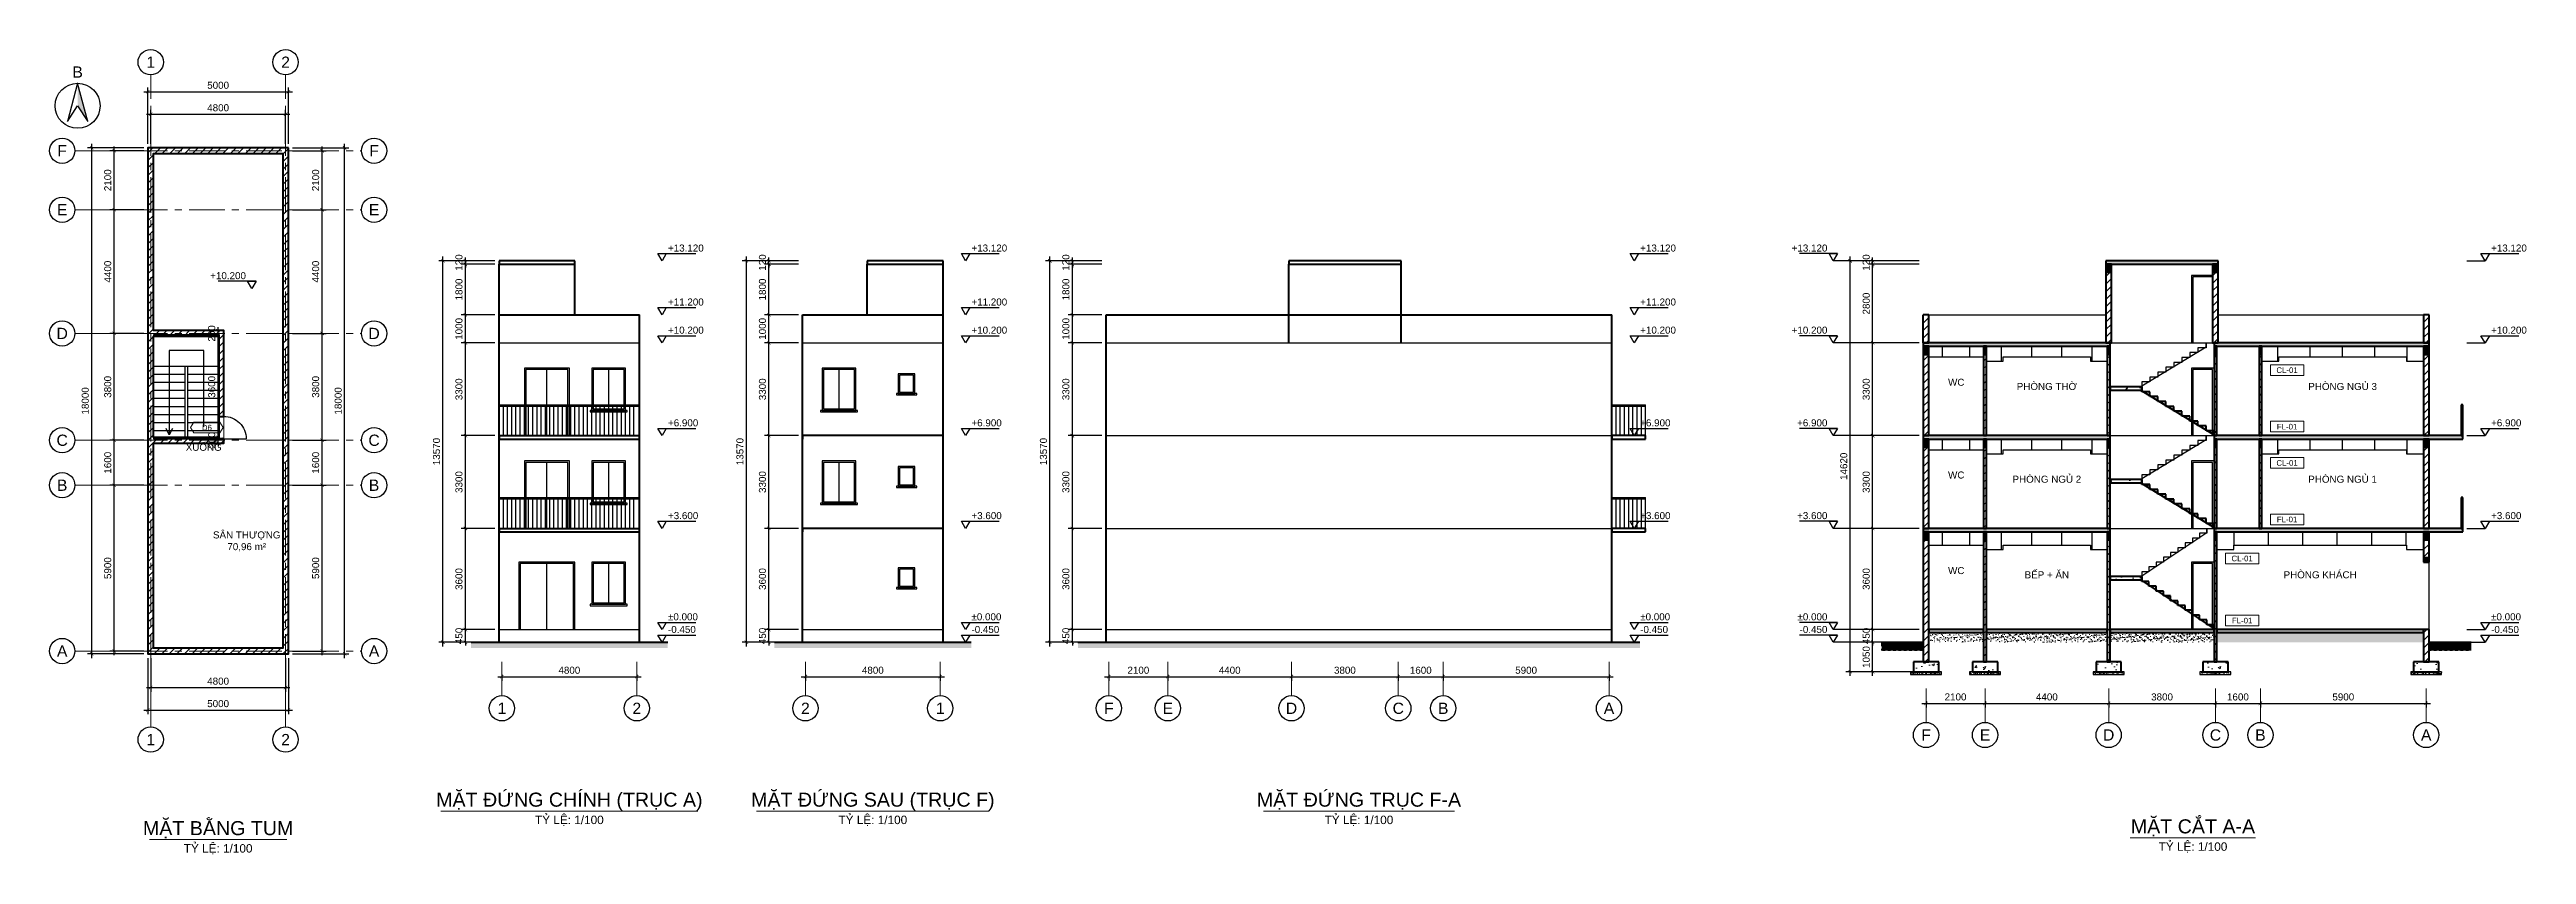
# Model space of a CAD drawing. Header units: millimetres. Extents: x -4035 to 257357, y -7136 to 22735.
# Drawn here: x 44500 to 132651, y -7136 to 21500 of the extents above; entities that cross this region are included whole.
import ezdxf
from ezdxf.enums import TextEntityAlignment as Align

# ---------------------------------------------------------------- set-up
doc = ezdxf.new("R2010")
doc.units = ezdxf.units.MM
doc.header["$LTSCALE"] = 40
doc.linetypes.add('CENTER', pattern=[50.8, 31.75, -6.35, 6.35, -6.35])
for name, color, linetype, lineweight in [('A-ANNO-DIMS', 1, 'Continuous', 18), ('A-ANNO-NOTE', 7, 'Continuous', 18), ('A-ANNO-ROOM', 7, 'Continuous', 25), ('A-ANNO-SYMB', 7, 'Continuous', 25), ('A-ANNO-TEXT', 7, 'Continuous', 18), ('A-CLNG', 7, 'Continuous', 25), ('A-DOOR', 3, 'Continuous', 25), ('A-ELEV', 7, 'Continuous', 25), ('A-ELEV-OTLN', 7, 'Continuous', 50), ('A-FLOR-STRS', 6, 'Continuous', 25), ('A-SECT', 7, 'Continuous', 50), ('A-SECT-PATT', 8, 'Continuous', 9), ('A-WALL', 7, 'Continuous', 50), ('A-WALL-PATT', 8, 'Continuous', 9), ('S-GRID', 1, 'CENTER', 18), ('S-GRID-IDEN', 7, 'Continuous', 25)]:
    doc.layers.add(name, color=color, linetype=linetype, lineweight=lineweight)
doc.layers.add('A-AREA', color=30, linetype='Continuous', lineweight=9, plot=False)
doc.styles.add('MCP-ARIAL', font='arial.ttf')
doc.dimstyles.new('MCP-1-100', dxfattribs={"dimscale": 100, "dimtxt": 2.5, "dimasz": 1.2, "dimexe": 1.5, "dimexo": 1.5, "dimgap": 1, "dimtad": 1, "dimdec": 0, "dimdsep": 46, "dimtxsty": 'MCP-ARIAL', "dimblk": 'ARCHTICK', "dimblk1": 'ARCHTICK', "dimblk2": 'ARCHTICK', "dimcen": 0.09, "dimdle": 1.5, "dimclrd": 256, "dimclre": 256, "dimclrt": 256, "dimadec": 0, "dimazin": 0, "dimtfac": 1, "dimtdec": 4, "dimtix": 1, "dimtmove": 2, "dimatfit": 3, "dimfxl": 1, "dimtolj": 1, "dimtzin": 0, "dimarcsym": 0})

msp = doc.modelspace()

# ---------------------------------------------------------------- texts
at = {"layer": 'A-ANNO-ROOM', "insert": (51517.616, 4000), "char_height": 250, "attachment_point": 5, "style": 'MCP-ARIAL'}
msp.add_mtext('SÂN THƯỢNG\\P70,96 m²', dxfattribs=at)
at = {"layer": 'A-ANNO-TEXT', "style": 'MCP-ARIAL'}
for s, p in [('WC', (112357.169, 9663.492)), ('PHÒNG THỜ', (115582.169, 9513.492)), ('PHÒNG NGỦ 3', (126107.169, 9513.492)), ('XUỐNG', (49987.5, 7350)), ('WC', (112357.169, 6363.492)), ('PHÒNG NGỦ 2', (115582.169, 6213.492)), ('PHÒNG NGỦ 1', (126107.169, 6213.492)), ('WC', (112357.169, 2963.492)), ('BẾP + ĂN', (115582.169, 2813.492)), ('PHÒNG KHÁCH', (125307.169, 2813.492))]:
    msp.add_text(s, height=250, dxfattribs=at).set_placement(p, align=Align.MIDDLE_CENTER)
for s, height, p in [('MẶT ĐỨNG CHÍNH (TRỤC A)', 500, (63000, -5436.51)), ('MẶT ĐỨNG SAU (TRỤC F)', 500, (73800, -5436.51)), ('MẶT ĐỨNG TRỤC F-A', 500, (91100, -5436.51)), ('MẶT BẰNG TUM', 500, (50500, -6450)), ('TỶ LỆ: 1/100', 300, (63000, -6056.51)), ('TỶ LỆ: 1/100', 300, (73800, -6056.51)), ('TỶ LỆ: 1/100', 300, (91100, -6056.51)), ('MẶT CẮT A-A', 500, (120782.17, -6386.51)), ('TỶ LỆ: 1/100', 300, (50500, -7070)), ('TỶ LỆ: 1/100', 300, (120782.17, -7006.51))]:
    msp.add_text(s, height=height, dxfattribs=at).set_placement(p, align=Align.CENTER)

# ---------------------------------------------------------------- blocks, each defined once
blk = doc.blocks.new('MCP_CUA_DI_800')
blk.add_line((0, 0), (0, 800))
blk.add_arc((0, 0), 800, 359.99644, 90.00356)
at = {"style": 'MCP-ARIAL', "flags": 1}
for tag, p in [('MA', (400, -100)), ('LOAI', (400, -220)), ('RONG', (400, -340))]:
    blk.add_attdef(tag, p, '', height=80, dxfattribs=at)
blk = doc.blocks.new('MCP_THE_LG_3')
blk.add_lwpolyline([(-5.85, 0), (-4.65, 1.9), (4.65, 1.9), (5.85, 0), (4.65, -1.9), (-4.65, -1.9)], close=True)
at = {"style": 'MCP-ARIAL'}
blk.add_attdef('MA', text='', height=2, dxfattribs=at).set_placement((0, 0), align=Align.MIDDLE_CENTER)
blk = doc.blocks.new('_ArchTick')
at = {"color": 0, "linetype": 'ByBlock', "const_width": 0.15}
blk.add_lwpolyline([(-0.5, -0.5), (0.5, 0.5)], dxfattribs=at)
blk = doc.blocks.new('*D128')
at = {"layer": 'A-ANNO-DIMS', "lineweight": -2, "transparency": 16777216}
for p, q in [((48100, -150), (48100, -1350)), ((52900, -150), (52900, -1350)), ((47950, -1200), (53050, -1200))]:
    blk.add_line(p, q, dxfattribs=at)
at = {"layer": 'Defpoints', "color": 0, "transparency": 16777216}
for p in [(48100, 0), (52900, 0), (52900, -1200)]:
    blk.add_point(p, dxfattribs=at)
at = {"layer": 'A-ANNO-DIMS', "lineweight": -2, "transparency": 16777216, "xscale": 120, "yscale": 120, "zscale": 120, "rotation": 180}
blk.add_blockref('_ArchTick', (48100, -1200), dxfattribs=at)
at = {"layer": 'A-ANNO-DIMS', "lineweight": -2, "transparency": 16777216, "xscale": 120, "yscale": 120, "zscale": 120}
blk.add_blockref('_ArchTick', (52900, -1200), dxfattribs=at)
at = {"layer": 'A-ANNO-DIMS', "transparency": 16777216, "insert": (50500, -972), "char_height": 250, "attachment_point": 5, "style": 'MCP-ARIAL'}
blk.add_mtext('\\A1;4800', dxfattribs=at)
blk = doc.blocks.new('*D129')
at = {"layer": 'A-ANNO-DIMS', "lineweight": -2, "transparency": 16777216}
for p, q in [((48000, -150), (48000, -2150)), ((53000, -150), (53000, -2150)), ((47850, -2000), (53150, -2000))]:
    blk.add_line(p, q, dxfattribs=at)
at = {"layer": 'Defpoints', "color": 0, "transparency": 16777216}
for p in [(48000, 0), (53000, 0), (53000, -2000)]:
    blk.add_point(p, dxfattribs=at)
at = {"layer": 'A-ANNO-DIMS', "lineweight": -2, "transparency": 16777216, "xscale": 120, "yscale": 120, "zscale": 120, "rotation": 180}
blk.add_blockref('_ArchTick', (48000, -2000), dxfattribs=at)
at = {"layer": 'A-ANNO-DIMS', "lineweight": -2, "transparency": 16777216, "xscale": 120, "yscale": 120, "zscale": 120}
blk.add_blockref('_ArchTick', (53000, -2000), dxfattribs=at)
at = {"layer": 'A-ANNO-DIMS', "transparency": 16777216, "insert": (50500, -1772), "char_height": 250, "attachment_point": 5, "style": 'MCP-ARIAL'}
blk.add_mtext('\\A1;5000', dxfattribs=at)
blk = doc.blocks.new('*D130')
at = {"layer": 'A-ANNO-DIMS', "lineweight": -2, "transparency": 16777216}
for p, q in [((47850, 6000), (46650, 6000)), ((46800, -50), (46800, 6150)), ((47850, 100), (46650, 100))]:
    blk.add_line(p, q, dxfattribs=at)
at = {"layer": 'Defpoints', "color": 0, "transparency": 16777216}
for p in [(46800, 6000), (48000, 6000), (48000, 100)]:
    blk.add_point(p, dxfattribs=at)
at = {"layer": 'A-ANNO-DIMS', "lineweight": -2, "transparency": 16777216, "xscale": 120, "yscale": 120, "zscale": 120}
for p, rotation in [((46800, 6000), 90), ((46800, 100), 270)]:
    blk.add_blockref('_ArchTick', p, dxfattribs=dict(at, rotation=rotation))
at = {"layer": 'A-ANNO-DIMS', "transparency": 16777216, "insert": (46572, 3050), "char_height": 250, "attachment_point": 5, "rotation": 90, "style": 'MCP-ARIAL'}
blk.add_mtext('\\A1;5900', dxfattribs=at)
blk = doc.blocks.new('*D131')
at = {"layer": 'A-ANNO-DIMS', "lineweight": -2, "transparency": 16777216}
for p, q in [((47850, 7600), (46650, 7600)), ((46800, 5850), (46800, 7750)), ((47850, 6000), (46650, 6000))]:
    blk.add_line(p, q, dxfattribs=at)
at = {"layer": 'Defpoints', "color": 0, "transparency": 16777216}
for p in [(46800, 7600), (48000, 7600), (48000, 6000)]:
    blk.add_point(p, dxfattribs=at)
at = {"layer": 'A-ANNO-DIMS', "lineweight": -2, "transparency": 16777216, "xscale": 120, "yscale": 120, "zscale": 120}
for p, rotation in [((46800, 7600), 90), ((46800, 6000), 270)]:
    blk.add_blockref('_ArchTick', p, dxfattribs=dict(at, rotation=rotation))
at = {"layer": 'A-ANNO-DIMS', "transparency": 16777216, "insert": (46572, 6800), "char_height": 250, "attachment_point": 5, "rotation": 90, "style": 'MCP-ARIAL'}
blk.add_mtext('\\A1;1600', dxfattribs=at)
blk = doc.blocks.new('*D132')
at = {"layer": 'A-ANNO-DIMS', "lineweight": -2, "transparency": 16777216}
for p, q in [((46800, 7450), (46800, 11550)), ((47850, 11400), (46650, 11400)), ((47850, 7600), (46650, 7600))]:
    blk.add_line(p, q, dxfattribs=at)
at = {"layer": 'Defpoints', "color": 0, "transparency": 16777216}
for p in [(46800, 11400), (48000, 11400), (48000, 7600)]:
    blk.add_point(p, dxfattribs=at)
at = {"layer": 'A-ANNO-DIMS', "lineweight": -2, "transparency": 16777216, "xscale": 120, "yscale": 120, "zscale": 120}
for p, rotation in [((46800, 11400), 90), ((46800, 7600), 270)]:
    blk.add_blockref('_ArchTick', p, dxfattribs=dict(at, rotation=rotation))
at = {"layer": 'A-ANNO-DIMS', "transparency": 16777216, "insert": (46572, 9500), "char_height": 250, "attachment_point": 5, "rotation": 90, "style": 'MCP-ARIAL'}
blk.add_mtext('\\A1;3800', dxfattribs=at)
blk = doc.blocks.new('*D133')
at = {"layer": 'A-ANNO-DIMS', "lineweight": -2, "transparency": 16777216}
for p, q in [((46800, 11250), (46800, 15950)), ((47850, 15800), (46650, 15800)), ((47850, 11400), (46650, 11400))]:
    blk.add_line(p, q, dxfattribs=at)
at = {"layer": 'Defpoints', "color": 0, "transparency": 16777216}
for p in [(46800, 15800), (48000, 15800), (48000, 11400)]:
    blk.add_point(p, dxfattribs=at)
at = {"layer": 'A-ANNO-DIMS', "lineweight": -2, "transparency": 16777216, "xscale": 120, "yscale": 120, "zscale": 120}
for p, rotation in [((46800, 15800), 90), ((46800, 11400), 270)]:
    blk.add_blockref('_ArchTick', p, dxfattribs=dict(at, rotation=rotation))
at = {"layer": 'A-ANNO-DIMS', "transparency": 16777216, "insert": (46572, 13600), "char_height": 250, "attachment_point": 5, "rotation": 90, "style": 'MCP-ARIAL'}
blk.add_mtext('\\A1;4400', dxfattribs=at)
blk = doc.blocks.new('*D134')
at = {"layer": 'A-ANNO-DIMS', "lineweight": -2, "transparency": 16777216}
for p, q in [((47850, 17900), (46650, 17900)), ((46800, 15650), (46800, 18050)), ((47850, 15800), (46650, 15800))]:
    blk.add_line(p, q, dxfattribs=at)
at = {"layer": 'Defpoints', "color": 0, "transparency": 16777216}
for p in [(46800, 17900), (48000, 17900), (48000, 15800)]:
    blk.add_point(p, dxfattribs=at)
at = {"layer": 'A-ANNO-DIMS', "lineweight": -2, "transparency": 16777216, "xscale": 120, "yscale": 120, "zscale": 120}
for p, rotation in [((46800, 17900), 90), ((46800, 15800), 270)]:
    blk.add_blockref('_ArchTick', p, dxfattribs=dict(at, rotation=rotation))
at = {"layer": 'A-ANNO-DIMS', "transparency": 16777216, "insert": (46572, 16850), "char_height": 250, "attachment_point": 5, "rotation": 90, "style": 'MCP-ARIAL'}
blk.add_mtext('\\A1;2100', dxfattribs=at)
blk = doc.blocks.new('*D135')
at = {"layer": 'A-ANNO-DIMS', "lineweight": -2, "transparency": 16777216}
for p, q in [((47850, 18000), (45850, 18000)), ((46000, -150), (46000, 18150)), ((47850, 0), (45850, 0))]:
    blk.add_line(p, q, dxfattribs=at)
at = {"layer": 'Defpoints', "color": 0, "transparency": 16777216}
for p in [(46000, 18000), (48000, 18000), (48000, 0)]:
    blk.add_point(p, dxfattribs=at)
at = {"layer": 'A-ANNO-DIMS', "lineweight": -2, "transparency": 16777216, "xscale": 120, "yscale": 120, "zscale": 120}
for p, rotation in [((46000, 18000), 90), ((46000, 0), 270)]:
    blk.add_blockref('_ArchTick', p, dxfattribs=dict(at, rotation=rotation))
at = {"layer": 'A-ANNO-DIMS', "transparency": 16777216, "insert": (45772, 9000), "char_height": 250, "attachment_point": 5, "rotation": 90, "style": 'MCP-ARIAL'}
blk.add_mtext('\\A1;18000', dxfattribs=at)
blk = doc.blocks.new('*D136')
at = {"layer": 'A-ANNO-DIMS', "lineweight": -2, "transparency": 16777216}
for p, q in [((47950, 19200), (53050, 19200)), ((48100, 18150), (48100, 19350)), ((52900, 18150), (52900, 19350))]:
    blk.add_line(p, q, dxfattribs=at)
at = {"layer": 'Defpoints', "color": 0, "transparency": 16777216}
for p in [(52900, 19200), (48100, 18000), (52900, 18000)]:
    blk.add_point(p, dxfattribs=at)
at = {"layer": 'A-ANNO-DIMS', "lineweight": -2, "transparency": 16777216, "xscale": 120, "yscale": 120, "zscale": 120, "rotation": 180}
blk.add_blockref('_ArchTick', (48100, 19200), dxfattribs=at)
at = {"layer": 'A-ANNO-DIMS', "lineweight": -2, "transparency": 16777216, "xscale": 120, "yscale": 120, "zscale": 120}
blk.add_blockref('_ArchTick', (52900, 19200), dxfattribs=at)
at = {"layer": 'A-ANNO-DIMS', "transparency": 16777216, "insert": (50500, 19428), "char_height": 250, "attachment_point": 5, "style": 'MCP-ARIAL'}
blk.add_mtext('\\A1;4800', dxfattribs=at)
blk = doc.blocks.new('*D137')
at = {"layer": 'A-ANNO-DIMS', "lineweight": -2, "transparency": 16777216}
for p, q in [((47850, 20000), (53150, 20000)), ((48000, 18150), (48000, 20150)), ((53000, 18150), (53000, 20150))]:
    blk.add_line(p, q, dxfattribs=at)
at = {"layer": 'Defpoints', "color": 0, "transparency": 16777216}
for p in [(53000, 20000), (48000, 18000), (53000, 18000)]:
    blk.add_point(p, dxfattribs=at)
at = {"layer": 'A-ANNO-DIMS', "lineweight": -2, "transparency": 16777216, "xscale": 120, "yscale": 120, "zscale": 120, "rotation": 180}
blk.add_blockref('_ArchTick', (48000, 20000), dxfattribs=at)
at = {"layer": 'A-ANNO-DIMS', "lineweight": -2, "transparency": 16777216, "xscale": 120, "yscale": 120, "zscale": 120}
blk.add_blockref('_ArchTick', (53000, 20000), dxfattribs=at)
at = {"layer": 'A-ANNO-DIMS', "transparency": 16777216, "insert": (50500, 20228), "char_height": 250, "attachment_point": 5, "style": 'MCP-ARIAL'}
blk.add_mtext('\\A1;5000', dxfattribs=at)
blk = doc.blocks.new('*D138')
at = {"layer": 'A-ANNO-DIMS', "lineweight": -2, "transparency": 16777216}
for p, q in [((53150, 6000), (54350, 6000)), ((54200, -50), (54200, 6150)), ((53150, 100), (54350, 100))]:
    blk.add_line(p, q, dxfattribs=at)
at = {"layer": 'Defpoints', "color": 0, "transparency": 16777216}
for p in [(53000, 6000), (54200, 6000), (53000, 100)]:
    blk.add_point(p, dxfattribs=at)
at = {"layer": 'A-ANNO-DIMS', "lineweight": -2, "transparency": 16777216, "xscale": 120, "yscale": 120, "zscale": 120}
for p, rotation in [((54200, 6000), 90), ((54200, 100), 270)]:
    blk.add_blockref('_ArchTick', p, dxfattribs=dict(at, rotation=rotation))
at = {"layer": 'A-ANNO-DIMS', "transparency": 16777216, "insert": (53972, 3050), "char_height": 250, "attachment_point": 5, "rotation": 90, "style": 'MCP-ARIAL'}
blk.add_mtext('\\A1;5900', dxfattribs=at)
blk = doc.blocks.new('*D139')
at = {"layer": 'A-ANNO-DIMS', "lineweight": -2, "transparency": 16777216}
for p, q in [((53150, 7600), (54350, 7600)), ((54200, 5850), (54200, 7750)), ((53150, 6000), (54350, 6000))]:
    blk.add_line(p, q, dxfattribs=at)
at = {"layer": 'Defpoints', "color": 0, "transparency": 16777216}
for p in [(53000, 7600), (54200, 7600), (53000, 6000)]:
    blk.add_point(p, dxfattribs=at)
at = {"layer": 'A-ANNO-DIMS', "lineweight": -2, "transparency": 16777216, "xscale": 120, "yscale": 120, "zscale": 120}
for p, rotation in [((54200, 7600), 90), ((54200, 6000), 270)]:
    blk.add_blockref('_ArchTick', p, dxfattribs=dict(at, rotation=rotation))
at = {"layer": 'A-ANNO-DIMS', "transparency": 16777216, "insert": (53972, 6800), "char_height": 250, "attachment_point": 5, "rotation": 90, "style": 'MCP-ARIAL'}
blk.add_mtext('\\A1;1600', dxfattribs=at)
blk = doc.blocks.new('*D140')
at = {"layer": 'A-ANNO-DIMS', "lineweight": -2, "transparency": 16777216}
for p, q in [((54200, 7450), (54200, 11550)), ((53150, 11400), (54350, 11400)), ((53150, 7600), (54350, 7600))]:
    blk.add_line(p, q, dxfattribs=at)
at = {"layer": 'Defpoints', "color": 0, "transparency": 16777216}
for p in [(53000, 11400), (54200, 11400), (53000, 7600)]:
    blk.add_point(p, dxfattribs=at)
at = {"layer": 'A-ANNO-DIMS', "lineweight": -2, "transparency": 16777216, "xscale": 120, "yscale": 120, "zscale": 120}
for p, rotation in [((54200, 11400), 90), ((54200, 7600), 270)]:
    blk.add_blockref('_ArchTick', p, dxfattribs=dict(at, rotation=rotation))
at = {"layer": 'A-ANNO-DIMS', "transparency": 16777216, "insert": (53972, 9500), "char_height": 250, "attachment_point": 5, "rotation": 90, "style": 'MCP-ARIAL'}
blk.add_mtext('\\A1;3800', dxfattribs=at)
blk = doc.blocks.new('*D141')
at = {"layer": 'A-ANNO-DIMS', "lineweight": -2, "transparency": 16777216}
for p, q in [((54200, 11250), (54200, 15950)), ((53150, 15800), (54350, 15800)), ((53150, 11400), (54350, 11400))]:
    blk.add_line(p, q, dxfattribs=at)
at = {"layer": 'Defpoints', "color": 0, "transparency": 16777216}
for p in [(53000, 15800), (54200, 15800), (53000, 11400)]:
    blk.add_point(p, dxfattribs=at)
at = {"layer": 'A-ANNO-DIMS', "lineweight": -2, "transparency": 16777216, "xscale": 120, "yscale": 120, "zscale": 120}
for p, rotation in [((54200, 15800), 90), ((54200, 11400), 270)]:
    blk.add_blockref('_ArchTick', p, dxfattribs=dict(at, rotation=rotation))
at = {"layer": 'A-ANNO-DIMS', "transparency": 16777216, "insert": (53972, 13600), "char_height": 250, "attachment_point": 5, "rotation": 90, "style": 'MCP-ARIAL'}
blk.add_mtext('\\A1;4400', dxfattribs=at)
blk = doc.blocks.new('*D142')
at = {"layer": 'A-ANNO-DIMS', "lineweight": -2, "transparency": 16777216}
for p, q in [((53150, 17900), (54350, 17900)), ((54200, 15650), (54200, 18050)), ((53150, 15800), (54350, 15800))]:
    blk.add_line(p, q, dxfattribs=at)
at = {"layer": 'Defpoints', "color": 0, "transparency": 16777216}
for p in [(53000, 17900), (54200, 17900), (53000, 15800)]:
    blk.add_point(p, dxfattribs=at)
at = {"layer": 'A-ANNO-DIMS', "lineweight": -2, "transparency": 16777216, "xscale": 120, "yscale": 120, "zscale": 120}
for p, rotation in [((54200, 17900), 90), ((54200, 15800), 270)]:
    blk.add_blockref('_ArchTick', p, dxfattribs=dict(at, rotation=rotation))
at = {"layer": 'A-ANNO-DIMS', "transparency": 16777216, "insert": (53972, 16850), "char_height": 250, "attachment_point": 5, "rotation": 90, "style": 'MCP-ARIAL'}
blk.add_mtext('\\A1;2100', dxfattribs=at)
blk = doc.blocks.new('*D143')
at = {"layer": 'A-ANNO-DIMS', "lineweight": -2, "transparency": 16777216}
for p, q in [((53150, 18000), (55150, 18000)), ((55000, -150), (55000, 18150)), ((53150, 0), (55150, 0))]:
    blk.add_line(p, q, dxfattribs=at)
at = {"layer": 'Defpoints', "color": 0, "transparency": 16777216}
for p in [(53000, 18000), (55000, 18000), (53000, 0)]:
    blk.add_point(p, dxfattribs=at)
at = {"layer": 'A-ANNO-DIMS', "lineweight": -2, "transparency": 16777216, "xscale": 120, "yscale": 120, "zscale": 120}
for p, rotation in [((55000, 18000), 90), ((55000, 0), 270)]:
    blk.add_blockref('_ArchTick', p, dxfattribs=dict(at, rotation=rotation))
at = {"layer": 'A-ANNO-DIMS', "transparency": 16777216, "insert": (54772, 9000), "char_height": 250, "attachment_point": 5, "rotation": 90, "style": 'MCP-ARIAL'}
blk.add_mtext('\\A1;18000', dxfattribs=at)
blk = doc.blocks.new('*D144')
at = {"layer": 'A-ANNO-DIMS', "lineweight": -2, "transparency": 16777216}
for p, q in [((50500, 7700), (50500, 7820)), ((50500, 7500), (50500, 7700)), ((50500, 7500), (50500, 7380)), ((50650, 7700), (50650, 7700)), ((50650, 7500), (50650, 7500))]:
    blk.add_line(p, q, dxfattribs=at)
at = {"layer": 'Defpoints', "color": 0, "transparency": 16777216}
for p in [(50500, 7700), (50500, 7700), (50500, 7500)]:
    blk.add_point(p, dxfattribs=at)
at = {"layer": 'A-ANNO-DIMS', "lineweight": -2, "transparency": 16777216, "xscale": 120, "yscale": 120, "zscale": 120}
for p, rotation in [((50500, 7700), 270), ((50500, 7500), 90)]:
    blk.add_blockref('_ArchTick', p, dxfattribs=dict(at, rotation=rotation))
at = {"layer": 'A-ANNO-DIMS', "transparency": 16777216, "insert": (50272, 7600), "char_height": 250, "attachment_point": 5, "rotation": 90, "style": 'MCP-ARIAL'}
blk.add_mtext('\\A1;200', dxfattribs=at)
blk = doc.blocks.new('*D145')
at = {"layer": 'A-ANNO-DIMS', "lineweight": -2, "transparency": 16777216}
for p, q in [((50500, 7550), (50500, 11450)), ((50650, 11300), (50650, 11300)), ((50650, 7700), (50650, 7700))]:
    blk.add_line(p, q, dxfattribs=at)
at = {"layer": 'Defpoints', "color": 0, "transparency": 16777216}
for p in [(50500, 11300), (50500, 11300), (50500, 7700)]:
    blk.add_point(p, dxfattribs=at)
at = {"layer": 'A-ANNO-DIMS', "lineweight": -2, "transparency": 16777216, "xscale": 120, "yscale": 120, "zscale": 120}
for p, rotation in [((50500, 11300), 90), ((50500, 7700), 270)]:
    blk.add_blockref('_ArchTick', p, dxfattribs=dict(at, rotation=rotation))
at = {"layer": 'A-ANNO-DIMS', "transparency": 16777216, "insert": (50272, 9500), "char_height": 250, "attachment_point": 5, "rotation": 90, "style": 'MCP-ARIAL'}
blk.add_mtext('\\A1;3600', dxfattribs=at)
blk = doc.blocks.new('*D146')
at = {"layer": 'A-ANNO-DIMS', "lineweight": -2, "transparency": 16777216}
for p, q in [((50500, 11500), (50500, 11620)), ((50500, 11300), (50500, 11500)), ((50650, 11500), (50650, 11500)), ((50500, 11300), (50500, 11180)), ((50650, 11300), (50650, 11300))]:
    blk.add_line(p, q, dxfattribs=at)
at = {"layer": 'Defpoints', "color": 0, "transparency": 16777216}
for p in [(50500, 11500), (50500, 11500), (50500, 11300)]:
    blk.add_point(p, dxfattribs=at)
at = {"layer": 'A-ANNO-DIMS', "lineweight": -2, "transparency": 16777216, "xscale": 120, "yscale": 120, "zscale": 120}
for p, rotation in [((50500, 11500), 270), ((50500, 11300), 90)]:
    blk.add_blockref('_ArchTick', p, dxfattribs=dict(at, rotation=rotation))
at = {"layer": 'A-ANNO-DIMS', "transparency": 16777216, "insert": (50272, 11400), "char_height": 250, "attachment_point": 5, "rotation": 90, "style": 'MCP-ARIAL'}
blk.add_mtext('\\A1;200', dxfattribs=at)
blk = doc.blocks.new('MCP_TRUC')
blk.add_circle((0, 0), 4.5)
at = {"style": 'MCP-ARIAL'}
blk.add_attdef('SO', text='', height=4, dxfattribs=at).set_placement((0, 0), align=Align.MIDDLE_CENTER)
blk = doc.blocks.new('MCP_COTE_TRAI')
blk.add_line((1.5, 2.55), (-12, 2.55))
blk.add_lwpolyline([(0, 0), (-1.5, 2.55), (1.5, 2.55)], close=True)
at = {"style": 'MCP-ARIAL'}
blk.add_attdef('COTE', text='', height=2.5, dxfattribs=at).set_placement((-2.1, 3.3), align=Align.RIGHT)
blk = doc.blocks.new('MCP_HUONG_BAC')
blk.add_hatch(color=256).paths.add_polyline_path([(0, 8), (0, 0), (3.6, -5.6)], flags=16)
blk.add_lwpolyline([(0, 8), (-3.6, -5.6), (0, 0), (3.6, -5.6)], close=True)
blk.add_circle((0, 0), 8)
at = {"style": 'MCP-ARIAL'}
blk.add_attdef('KY_HIEU', text='', height=4, dxfattribs=at).set_placement((0, 12), align=Align.MIDDLE_CENTER)
blk = doc.blocks.new('MCP_COTE')
blk.add_line((-1.5, 2.55), (12, 2.55))
blk.add_lwpolyline([(0, 0), (-1.5, 2.55), (1.5, 2.55)], close=True)
at = {"style": 'MCP-ARIAL'}
blk.add_attdef('COTE', (2.1, 3.3), '', height=2.5, dxfattribs=at)
blk = doc.blocks.new('*D148')
at = {"layer": 'A-ANNO-DIMS', "lineweight": -2, "transparency": 16777216}
for p, q in [((59300, 863), (59300, 983)), ((60350, 863), (59150, 863)), ((60350, 413), (59150, 413)), ((59300, 413), (59300, 863)), ((59300, 413), (59300, 293))]:
    blk.add_line(p, q, dxfattribs=at)
at = {"layer": 'Defpoints', "color": 0, "transparency": 16777216}
for p in [(59300, 863), (60500, 863), (60500, 413)]:
    blk.add_point(p, dxfattribs=at)
at = {"layer": 'A-ANNO-DIMS', "lineweight": -2, "transparency": 16777216, "xscale": 120, "yscale": 120, "zscale": 120}
for p, rotation in [((59300, 863), 270), ((59300, 413), 90)]:
    blk.add_blockref('_ArchTick', p, dxfattribs=dict(at, rotation=rotation))
at = {"layer": 'A-ANNO-DIMS', "transparency": 16777216, "insert": (59072, 638), "char_height": 250, "attachment_point": 5, "rotation": 90, "style": 'MCP-ARIAL'}
blk.add_mtext('\\A1;450', dxfattribs=at)
blk = doc.blocks.new('*D149')
at = {"layer": 'A-ANNO-DIMS', "lineweight": -2, "transparency": 16777216}
for p, q in [((60350, 4463), (59150, 4463)), ((59300, 713), (59300, 4613)), ((60350, 863), (59150, 863))]:
    blk.add_line(p, q, dxfattribs=at)
at = {"layer": 'Defpoints', "color": 0, "transparency": 16777216}
for p in [(59300, 4463), (60500, 4463), (60500, 863)]:
    blk.add_point(p, dxfattribs=at)
at = {"layer": 'A-ANNO-DIMS', "lineweight": -2, "transparency": 16777216, "xscale": 120, "yscale": 120, "zscale": 120}
for p, rotation in [((59300, 4463), 90), ((59300, 863), 270)]:
    blk.add_blockref('_ArchTick', p, dxfattribs=dict(at, rotation=rotation))
at = {"layer": 'A-ANNO-DIMS', "transparency": 16777216, "insert": (59072, 2663), "char_height": 250, "attachment_point": 5, "rotation": 90, "style": 'MCP-ARIAL'}
blk.add_mtext('\\A1;3600', dxfattribs=at)
blk = doc.blocks.new('*D150')
at = {"layer": 'A-ANNO-DIMS', "lineweight": -2, "transparency": 16777216}
for p, q in [((60350, 7763), (59150, 7763)), ((59300, 4313), (59300, 7913)), ((60350, 4463), (59150, 4463))]:
    blk.add_line(p, q, dxfattribs=at)
at = {"layer": 'Defpoints', "color": 0, "transparency": 16777216}
for p in [(59300, 7763), (60500, 7763), (60500, 4463)]:
    blk.add_point(p, dxfattribs=at)
at = {"layer": 'A-ANNO-DIMS', "lineweight": -2, "transparency": 16777216, "xscale": 120, "yscale": 120, "zscale": 120}
for p, rotation in [((59300, 7763), 90), ((59300, 4463), 270)]:
    blk.add_blockref('_ArchTick', p, dxfattribs=dict(at, rotation=rotation))
at = {"layer": 'A-ANNO-DIMS', "transparency": 16777216, "insert": (59072, 6113), "char_height": 250, "attachment_point": 5, "rotation": 90, "style": 'MCP-ARIAL'}
blk.add_mtext('\\A1;3300', dxfattribs=at)
blk = doc.blocks.new('*D151')
at = {"layer": 'A-ANNO-DIMS', "lineweight": -2, "transparency": 16777216}
for p, q in [((60350, 11063), (59150, 11063)), ((59300, 7613), (59300, 11213)), ((60350, 7763), (59150, 7763))]:
    blk.add_line(p, q, dxfattribs=at)
at = {"layer": 'Defpoints', "color": 0, "transparency": 16777216}
for p in [(59300, 11063), (60500, 11063), (60500, 7763)]:
    blk.add_point(p, dxfattribs=at)
at = {"layer": 'A-ANNO-DIMS', "lineweight": -2, "transparency": 16777216, "xscale": 120, "yscale": 120, "zscale": 120}
for p, rotation in [((59300, 11063), 90), ((59300, 7763), 270)]:
    blk.add_blockref('_ArchTick', p, dxfattribs=dict(at, rotation=rotation))
at = {"layer": 'A-ANNO-DIMS', "transparency": 16777216, "insert": (59072, 9413), "char_height": 250, "attachment_point": 5, "rotation": 90, "style": 'MCP-ARIAL'}
blk.add_mtext('\\A1;3300', dxfattribs=at)
blk = doc.blocks.new('*D152')
at = {"layer": 'A-ANNO-DIMS', "lineweight": -2, "transparency": 16777216}
for p, q in [((60350, 12063), (59150, 12063)), ((59300, 10913), (59300, 12213)), ((60350, 11063), (59150, 11063))]:
    blk.add_line(p, q, dxfattribs=at)
at = {"layer": 'Defpoints', "color": 0, "transparency": 16777216}
for p in [(59300, 12063), (60500, 12063), (60500, 11063)]:
    blk.add_point(p, dxfattribs=at)
at = {"layer": 'A-ANNO-DIMS', "lineweight": -2, "transparency": 16777216, "xscale": 120, "yscale": 120, "zscale": 120}
for p, rotation in [((59300, 12063), 90), ((59300, 11063), 270)]:
    blk.add_blockref('_ArchTick', p, dxfattribs=dict(at, rotation=rotation))
at = {"layer": 'A-ANNO-DIMS', "transparency": 16777216, "insert": (59072, 11563), "char_height": 250, "attachment_point": 5, "rotation": 90, "style": 'MCP-ARIAL'}
blk.add_mtext('\\A1;1000', dxfattribs=at)
blk = doc.blocks.new('*D153')
at = {"layer": 'A-ANNO-DIMS', "lineweight": -2, "transparency": 16777216}
for p, q in [((60350, 13863), (59150, 13863)), ((59300, 11913), (59300, 14013)), ((60350, 12063), (59150, 12063))]:
    blk.add_line(p, q, dxfattribs=at)
at = {"layer": 'Defpoints', "color": 0, "transparency": 16777216}
for p in [(59300, 13863), (60500, 13863), (60500, 12063)]:
    blk.add_point(p, dxfattribs=at)
at = {"layer": 'A-ANNO-DIMS', "lineweight": -2, "transparency": 16777216, "xscale": 120, "yscale": 120, "zscale": 120}
for p, rotation in [((59300, 13863), 90), ((59300, 12063), 270)]:
    blk.add_blockref('_ArchTick', p, dxfattribs=dict(at, rotation=rotation))
at = {"layer": 'A-ANNO-DIMS', "transparency": 16777216, "insert": (59072, 12963), "char_height": 250, "attachment_point": 5, "rotation": 90, "style": 'MCP-ARIAL'}
blk.add_mtext('\\A1;1800', dxfattribs=at)
blk = doc.blocks.new('*D154')
at = {"layer": 'A-ANNO-DIMS', "lineweight": -2, "transparency": 16777216}
for p, q in [((60350, 13983), (59150, 13983)), ((60350, 13863), (59150, 13863)), ((59300, 13983), (59300, 14103)), ((59300, 13863), (59300, 13983)), ((59300, 13863), (59300, 13743))]:
    blk.add_line(p, q, dxfattribs=at)
at = {"layer": 'Defpoints', "color": 0, "transparency": 16777216}
for p in [(59300, 13983), (60500, 13983), (60500, 13863)]:
    blk.add_point(p, dxfattribs=at)
at = {"layer": 'A-ANNO-DIMS', "lineweight": -2, "transparency": 16777216, "xscale": 120, "yscale": 120, "zscale": 120}
for p, rotation in [((59300, 13983), 270), ((59300, 13863), 90)]:
    blk.add_blockref('_ArchTick', p, dxfattribs=dict(at, rotation=rotation))
at = {"layer": 'A-ANNO-DIMS', "transparency": 16777216, "insert": (59072, 13923), "char_height": 250, "attachment_point": 5, "rotation": 90, "style": 'MCP-ARIAL'}
blk.add_mtext('\\A1;120', dxfattribs=at)
blk = doc.blocks.new('*D155')
at = {"layer": 'A-ANNO-DIMS', "lineweight": -2, "transparency": 16777216}
for p, q in [((58500, 263), (58500, 14133)), ((60350, 13983), (58350, 13983)), ((60350, 413), (58350, 413))]:
    blk.add_line(p, q, dxfattribs=at)
at = {"layer": 'Defpoints', "color": 0, "transparency": 16777216}
for p in [(58500, 13983), (60500, 13983), (60500, 413)]:
    blk.add_point(p, dxfattribs=at)
at = {"layer": 'A-ANNO-DIMS', "lineweight": -2, "transparency": 16777216, "xscale": 120, "yscale": 120, "zscale": 120}
for p, rotation in [((58500, 13983), 90), ((58500, 413), 270)]:
    blk.add_blockref('_ArchTick', p, dxfattribs=dict(at, rotation=rotation))
at = {"layer": 'A-ANNO-DIMS', "transparency": 16777216, "insert": (58272, 7198), "char_height": 250, "attachment_point": 5, "rotation": 90, "style": 'MCP-ARIAL'}
blk.add_mtext('\\A1;13570', dxfattribs=at)
blk = doc.blocks.new('*D156')
at = {"layer": 'A-ANNO-DIMS', "lineweight": -2, "transparency": 16777216}
for p, q in [((60450, -812), (65550, -812)), ((60600, -737), (60600, -962)), ((65400, -737), (65400, -962))]:
    blk.add_line(p, q, dxfattribs=at)
at = {"layer": 'Defpoints', "color": 0, "transparency": 16777216}
for p in [(60600, -587), (65400, -587), (65400, -812)]:
    blk.add_point(p, dxfattribs=at)
at = {"layer": 'A-ANNO-DIMS', "lineweight": -2, "transparency": 16777216, "xscale": 120, "yscale": 120, "zscale": 120, "rotation": 180}
blk.add_blockref('_ArchTick', (60600, -812), dxfattribs=at)
at = {"layer": 'A-ANNO-DIMS', "lineweight": -2, "transparency": 16777216, "xscale": 120, "yscale": 120, "zscale": 120}
blk.add_blockref('_ArchTick', (65400, -812), dxfattribs=at)
at = {"layer": 'A-ANNO-DIMS', "transparency": 16777216, "insert": (63000, -584), "char_height": 250, "attachment_point": 5, "style": 'MCP-ARIAL'}
blk.add_mtext('\\A1;4800', dxfattribs=at)
blk = doc.blocks.new('*D157')
at = {"layer": 'A-ANNO-DIMS', "lineweight": -2, "transparency": 16777216}
for p, q in [((70100, 863), (70100, 983)), ((71150, 863), (69950, 863)), ((71150, 413), (69950, 413)), ((70100, 413), (70100, 863)), ((70100, 413), (70100, 293))]:
    blk.add_line(p, q, dxfattribs=at)
at = {"layer": 'Defpoints', "color": 0, "transparency": 16777216}
for p in [(70100, 863), (71300, 863), (71300, 413)]:
    blk.add_point(p, dxfattribs=at)
at = {"layer": 'A-ANNO-DIMS', "lineweight": -2, "transparency": 16777216, "xscale": 120, "yscale": 120, "zscale": 120}
for p, rotation in [((70100, 863), 270), ((70100, 413), 90)]:
    blk.add_blockref('_ArchTick', p, dxfattribs=dict(at, rotation=rotation))
at = {"layer": 'A-ANNO-DIMS', "transparency": 16777216, "insert": (69872, 638), "char_height": 250, "attachment_point": 5, "rotation": 90, "style": 'MCP-ARIAL'}
blk.add_mtext('\\A1;450', dxfattribs=at)
blk = doc.blocks.new('*D158')
at = {"layer": 'A-ANNO-DIMS', "lineweight": -2, "transparency": 16777216}
for p, q in [((71150, 4463), (69950, 4463)), ((70100, 713), (70100, 4613)), ((71150, 863), (69950, 863))]:
    blk.add_line(p, q, dxfattribs=at)
at = {"layer": 'Defpoints', "color": 0, "transparency": 16777216}
for p in [(70100, 4463), (71300, 4463), (71300, 863)]:
    blk.add_point(p, dxfattribs=at)
at = {"layer": 'A-ANNO-DIMS', "lineweight": -2, "transparency": 16777216, "xscale": 120, "yscale": 120, "zscale": 120}
for p, rotation in [((70100, 4463), 90), ((70100, 863), 270)]:
    blk.add_blockref('_ArchTick', p, dxfattribs=dict(at, rotation=rotation))
at = {"layer": 'A-ANNO-DIMS', "transparency": 16777216, "insert": (69872, 2663), "char_height": 250, "attachment_point": 5, "rotation": 90, "style": 'MCP-ARIAL'}
blk.add_mtext('\\A1;3600', dxfattribs=at)
blk = doc.blocks.new('*D159')
at = {"layer": 'A-ANNO-DIMS', "lineweight": -2, "transparency": 16777216}
for p, q in [((71150, 7763), (69950, 7763)), ((70100, 4313), (70100, 7913)), ((71150, 4463), (69950, 4463))]:
    blk.add_line(p, q, dxfattribs=at)
at = {"layer": 'Defpoints', "color": 0, "transparency": 16777216}
for p in [(70100, 7763), (71300, 7763), (71300, 4463)]:
    blk.add_point(p, dxfattribs=at)
at = {"layer": 'A-ANNO-DIMS', "lineweight": -2, "transparency": 16777216, "xscale": 120, "yscale": 120, "zscale": 120}
for p, rotation in [((70100, 7763), 90), ((70100, 4463), 270)]:
    blk.add_blockref('_ArchTick', p, dxfattribs=dict(at, rotation=rotation))
at = {"layer": 'A-ANNO-DIMS', "transparency": 16777216, "insert": (69872, 6113), "char_height": 250, "attachment_point": 5, "rotation": 90, "style": 'MCP-ARIAL'}
blk.add_mtext('\\A1;3300', dxfattribs=at)
blk = doc.blocks.new('*D160')
at = {"layer": 'A-ANNO-DIMS', "lineweight": -2, "transparency": 16777216}
for p, q in [((71150, 11063), (69950, 11063)), ((70100, 7613), (70100, 11213)), ((71150, 7763), (69950, 7763))]:
    blk.add_line(p, q, dxfattribs=at)
at = {"layer": 'Defpoints', "color": 0, "transparency": 16777216}
for p in [(70100, 11063), (71300, 11063), (71300, 7763)]:
    blk.add_point(p, dxfattribs=at)
at = {"layer": 'A-ANNO-DIMS', "lineweight": -2, "transparency": 16777216, "xscale": 120, "yscale": 120, "zscale": 120}
for p, rotation in [((70100, 11063), 90), ((70100, 7763), 270)]:
    blk.add_blockref('_ArchTick', p, dxfattribs=dict(at, rotation=rotation))
at = {"layer": 'A-ANNO-DIMS', "transparency": 16777216, "insert": (69872, 9413), "char_height": 250, "attachment_point": 5, "rotation": 90, "style": 'MCP-ARIAL'}
blk.add_mtext('\\A1;3300', dxfattribs=at)
blk = doc.blocks.new('*D161')
at = {"layer": 'A-ANNO-DIMS', "lineweight": -2, "transparency": 16777216}
for p, q in [((71150, 12063), (69950, 12063)), ((70100, 10913), (70100, 12213)), ((71150, 11063), (69950, 11063))]:
    blk.add_line(p, q, dxfattribs=at)
at = {"layer": 'Defpoints', "color": 0, "transparency": 16777216}
for p in [(70100, 12063), (71300, 12063), (71300, 11063)]:
    blk.add_point(p, dxfattribs=at)
at = {"layer": 'A-ANNO-DIMS', "lineweight": -2, "transparency": 16777216, "xscale": 120, "yscale": 120, "zscale": 120}
for p, rotation in [((70100, 12063), 90), ((70100, 11063), 270)]:
    blk.add_blockref('_ArchTick', p, dxfattribs=dict(at, rotation=rotation))
at = {"layer": 'A-ANNO-DIMS', "transparency": 16777216, "insert": (69872, 11563), "char_height": 250, "attachment_point": 5, "rotation": 90, "style": 'MCP-ARIAL'}
blk.add_mtext('\\A1;1000', dxfattribs=at)
blk = doc.blocks.new('*D162')
at = {"layer": 'A-ANNO-DIMS', "lineweight": -2, "transparency": 16777216}
for p, q in [((71150, 13863), (69950, 13863)), ((70100, 11913), (70100, 14013)), ((71150, 12063), (69950, 12063))]:
    blk.add_line(p, q, dxfattribs=at)
at = {"layer": 'Defpoints', "color": 0, "transparency": 16777216}
for p in [(70100, 13863), (71300, 13863), (71300, 12063)]:
    blk.add_point(p, dxfattribs=at)
at = {"layer": 'A-ANNO-DIMS', "lineweight": -2, "transparency": 16777216, "xscale": 120, "yscale": 120, "zscale": 120}
for p, rotation in [((70100, 13863), 90), ((70100, 12063), 270)]:
    blk.add_blockref('_ArchTick', p, dxfattribs=dict(at, rotation=rotation))
at = {"layer": 'A-ANNO-DIMS', "transparency": 16777216, "insert": (69872, 12963), "char_height": 250, "attachment_point": 5, "rotation": 90, "style": 'MCP-ARIAL'}
blk.add_mtext('\\A1;1800', dxfattribs=at)
blk = doc.blocks.new('*D163')
at = {"layer": 'A-ANNO-DIMS', "lineweight": -2, "transparency": 16777216}
for p, q in [((71150, 13983), (69950, 13983)), ((71150, 13863), (69950, 13863)), ((70100, 13983), (70100, 14103)), ((70100, 13863), (70100, 13983)), ((70100, 13863), (70100, 13743))]:
    blk.add_line(p, q, dxfattribs=at)
at = {"layer": 'Defpoints', "color": 0, "transparency": 16777216}
for p in [(70100, 13983), (71300, 13983), (71300, 13863)]:
    blk.add_point(p, dxfattribs=at)
at = {"layer": 'A-ANNO-DIMS', "lineweight": -2, "transparency": 16777216, "xscale": 120, "yscale": 120, "zscale": 120}
for p, rotation in [((70100, 13983), 270), ((70100, 13863), 90)]:
    blk.add_blockref('_ArchTick', p, dxfattribs=dict(at, rotation=rotation))
at = {"layer": 'A-ANNO-DIMS', "transparency": 16777216, "insert": (69872, 13923), "char_height": 250, "attachment_point": 5, "rotation": 90, "style": 'MCP-ARIAL'}
blk.add_mtext('\\A1;120', dxfattribs=at)
blk = doc.blocks.new('*D164')
at = {"layer": 'A-ANNO-DIMS', "lineweight": -2, "transparency": 16777216}
for p, q in [((69300, 263), (69300, 14133)), ((71150, 13983), (69150, 13983)), ((71150, 413), (69150, 413))]:
    blk.add_line(p, q, dxfattribs=at)
at = {"layer": 'Defpoints', "color": 0, "transparency": 16777216}
for p in [(69300, 13983), (71300, 13983), (71300, 413)]:
    blk.add_point(p, dxfattribs=at)
at = {"layer": 'A-ANNO-DIMS', "lineweight": -2, "transparency": 16777216, "xscale": 120, "yscale": 120, "zscale": 120}
for p, rotation in [((69300, 13983), 90), ((69300, 413), 270)]:
    blk.add_blockref('_ArchTick', p, dxfattribs=dict(at, rotation=rotation))
at = {"layer": 'A-ANNO-DIMS', "transparency": 16777216, "insert": (69072, 7198), "char_height": 250, "attachment_point": 5, "rotation": 90, "style": 'MCP-ARIAL'}
blk.add_mtext('\\A1;13570', dxfattribs=at)
blk = doc.blocks.new('*D165')
at = {"layer": 'A-ANNO-DIMS', "lineweight": -2, "transparency": 16777216}
for p, q in [((71250, -812), (76350, -812)), ((71400, -737), (71400, -962)), ((76200, -737), (76200, -962))]:
    blk.add_line(p, q, dxfattribs=at)
at = {"layer": 'Defpoints', "color": 0, "transparency": 16777216}
for p in [(71400, -587), (76200, -587), (76200, -812)]:
    blk.add_point(p, dxfattribs=at)
at = {"layer": 'A-ANNO-DIMS', "lineweight": -2, "transparency": 16777216, "xscale": 120, "yscale": 120, "zscale": 120, "rotation": 180}
blk.add_blockref('_ArchTick', (71400, -812), dxfattribs=at)
at = {"layer": 'A-ANNO-DIMS', "lineweight": -2, "transparency": 16777216, "xscale": 120, "yscale": 120, "zscale": 120}
blk.add_blockref('_ArchTick', (76200, -812), dxfattribs=at)
at = {"layer": 'A-ANNO-DIMS', "transparency": 16777216, "insert": (73800, -584), "char_height": 250, "attachment_point": 5, "style": 'MCP-ARIAL'}
blk.add_mtext('\\A1;4800', dxfattribs=at)
blk = doc.blocks.new('*D166')
at = {"layer": 'A-ANNO-DIMS', "lineweight": -2, "transparency": 16777216}
for p, q in [((80900, 863), (80900, 983)), ((81950, 863), (80750, 863)), ((81950, 413), (80750, 413)), ((80900, 413), (80900, 863)), ((80900, 413), (80900, 293))]:
    blk.add_line(p, q, dxfattribs=at)
at = {"layer": 'Defpoints', "color": 0, "transparency": 16777216}
for p in [(80900, 863), (82100, 863), (82100, 413)]:
    blk.add_point(p, dxfattribs=at)
at = {"layer": 'A-ANNO-DIMS', "lineweight": -2, "transparency": 16777216, "xscale": 120, "yscale": 120, "zscale": 120}
for p, rotation in [((80900, 863), 270), ((80900, 413), 90)]:
    blk.add_blockref('_ArchTick', p, dxfattribs=dict(at, rotation=rotation))
at = {"layer": 'A-ANNO-DIMS', "transparency": 16777216, "insert": (80672, 638), "char_height": 250, "attachment_point": 5, "rotation": 90, "style": 'MCP-ARIAL'}
blk.add_mtext('\\A1;450', dxfattribs=at)
blk = doc.blocks.new('*D167')
at = {"layer": 'A-ANNO-DIMS', "lineweight": -2, "transparency": 16777216}
for p, q in [((81950, 4463), (80750, 4463)), ((80900, 713), (80900, 4613)), ((81950, 863), (80750, 863))]:
    blk.add_line(p, q, dxfattribs=at)
at = {"layer": 'Defpoints', "color": 0, "transparency": 16777216}
for p in [(80900, 4463), (82100, 4463), (82100, 863)]:
    blk.add_point(p, dxfattribs=at)
at = {"layer": 'A-ANNO-DIMS', "lineweight": -2, "transparency": 16777216, "xscale": 120, "yscale": 120, "zscale": 120}
for p, rotation in [((80900, 4463), 90), ((80900, 863), 270)]:
    blk.add_blockref('_ArchTick', p, dxfattribs=dict(at, rotation=rotation))
at = {"layer": 'A-ANNO-DIMS', "transparency": 16777216, "insert": (80672, 2663), "char_height": 250, "attachment_point": 5, "rotation": 90, "style": 'MCP-ARIAL'}
blk.add_mtext('\\A1;3600', dxfattribs=at)
blk = doc.blocks.new('*D168')
at = {"layer": 'A-ANNO-DIMS', "lineweight": -2, "transparency": 16777216}
for p, q in [((81950, 7763), (80750, 7763)), ((80900, 4313), (80900, 7913)), ((81950, 4463), (80750, 4463))]:
    blk.add_line(p, q, dxfattribs=at)
at = {"layer": 'Defpoints', "color": 0, "transparency": 16777216}
for p in [(80900, 7763), (82100, 7763), (82100, 4463)]:
    blk.add_point(p, dxfattribs=at)
at = {"layer": 'A-ANNO-DIMS', "lineweight": -2, "transparency": 16777216, "xscale": 120, "yscale": 120, "zscale": 120}
for p, rotation in [((80900, 7763), 90), ((80900, 4463), 270)]:
    blk.add_blockref('_ArchTick', p, dxfattribs=dict(at, rotation=rotation))
at = {"layer": 'A-ANNO-DIMS', "transparency": 16777216, "insert": (80672, 6113), "char_height": 250, "attachment_point": 5, "rotation": 90, "style": 'MCP-ARIAL'}
blk.add_mtext('\\A1;3300', dxfattribs=at)
blk = doc.blocks.new('*D169')
at = {"layer": 'A-ANNO-DIMS', "lineweight": -2, "transparency": 16777216}
for p, q in [((81950, 11063), (80750, 11063)), ((80900, 7613), (80900, 11213)), ((81950, 7763), (80750, 7763))]:
    blk.add_line(p, q, dxfattribs=at)
at = {"layer": 'Defpoints', "color": 0, "transparency": 16777216}
for p in [(80900, 11063), (82100, 11063), (82100, 7763)]:
    blk.add_point(p, dxfattribs=at)
at = {"layer": 'A-ANNO-DIMS', "lineweight": -2, "transparency": 16777216, "xscale": 120, "yscale": 120, "zscale": 120}
for p, rotation in [((80900, 11063), 90), ((80900, 7763), 270)]:
    blk.add_blockref('_ArchTick', p, dxfattribs=dict(at, rotation=rotation))
at = {"layer": 'A-ANNO-DIMS', "transparency": 16777216, "insert": (80672, 9413), "char_height": 250, "attachment_point": 5, "rotation": 90, "style": 'MCP-ARIAL'}
blk.add_mtext('\\A1;3300', dxfattribs=at)
blk = doc.blocks.new('*D170')
at = {"layer": 'A-ANNO-DIMS', "lineweight": -2, "transparency": 16777216}
for p, q in [((81950, 12063), (80750, 12063)), ((80900, 10913), (80900, 12213)), ((81950, 11063), (80750, 11063))]:
    blk.add_line(p, q, dxfattribs=at)
at = {"layer": 'Defpoints', "color": 0, "transparency": 16777216}
for p in [(80900, 12063), (82100, 12063), (82100, 11063)]:
    blk.add_point(p, dxfattribs=at)
at = {"layer": 'A-ANNO-DIMS', "lineweight": -2, "transparency": 16777216, "xscale": 120, "yscale": 120, "zscale": 120}
for p, rotation in [((80900, 12063), 90), ((80900, 11063), 270)]:
    blk.add_blockref('_ArchTick', p, dxfattribs=dict(at, rotation=rotation))
at = {"layer": 'A-ANNO-DIMS', "transparency": 16777216, "insert": (80672, 11563), "char_height": 250, "attachment_point": 5, "rotation": 90, "style": 'MCP-ARIAL'}
blk.add_mtext('\\A1;1000', dxfattribs=at)
blk = doc.blocks.new('*D171')
at = {"layer": 'A-ANNO-DIMS', "lineweight": -2, "transparency": 16777216}
for p, q in [((81950, 13863), (80750, 13863)), ((80900, 11913), (80900, 14013)), ((81950, 12063), (80750, 12063))]:
    blk.add_line(p, q, dxfattribs=at)
at = {"layer": 'Defpoints', "color": 0, "transparency": 16777216}
for p in [(80900, 13863), (82100, 13863), (82100, 12063)]:
    blk.add_point(p, dxfattribs=at)
at = {"layer": 'A-ANNO-DIMS', "lineweight": -2, "transparency": 16777216, "xscale": 120, "yscale": 120, "zscale": 120}
for p, rotation in [((80900, 13863), 90), ((80900, 12063), 270)]:
    blk.add_blockref('_ArchTick', p, dxfattribs=dict(at, rotation=rotation))
at = {"layer": 'A-ANNO-DIMS', "transparency": 16777216, "insert": (80672, 12963), "char_height": 250, "attachment_point": 5, "rotation": 90, "style": 'MCP-ARIAL'}
blk.add_mtext('\\A1;1800', dxfattribs=at)
blk = doc.blocks.new('*D172')
at = {"layer": 'A-ANNO-DIMS', "lineweight": -2, "transparency": 16777216}
for p, q in [((81950, 13983), (80750, 13983)), ((81950, 13863), (80750, 13863)), ((80900, 13983), (80900, 14103)), ((80900, 13863), (80900, 13983)), ((80900, 13863), (80900, 13743))]:
    blk.add_line(p, q, dxfattribs=at)
at = {"layer": 'Defpoints', "color": 0, "transparency": 16777216}
for p in [(80900, 13983), (82100, 13983), (82100, 13863)]:
    blk.add_point(p, dxfattribs=at)
at = {"layer": 'A-ANNO-DIMS', "lineweight": -2, "transparency": 16777216, "xscale": 120, "yscale": 120, "zscale": 120}
for p, rotation in [((80900, 13983), 270), ((80900, 13863), 90)]:
    blk.add_blockref('_ArchTick', p, dxfattribs=dict(at, rotation=rotation))
at = {"layer": 'A-ANNO-DIMS', "transparency": 16777216, "insert": (80672, 13923), "char_height": 250, "attachment_point": 5, "rotation": 90, "style": 'MCP-ARIAL'}
blk.add_mtext('\\A1;120', dxfattribs=at)
blk = doc.blocks.new('*D173')
at = {"layer": 'A-ANNO-DIMS', "lineweight": -2, "transparency": 16777216}
for p, q in [((80100, 263), (80100, 14133)), ((81950, 13983), (79950, 13983)), ((81950, 413), (79950, 413))]:
    blk.add_line(p, q, dxfattribs=at)
at = {"layer": 'Defpoints', "color": 0, "transparency": 16777216}
for p in [(80100, 13983), (82100, 13983), (82100, 413)]:
    blk.add_point(p, dxfattribs=at)
at = {"layer": 'A-ANNO-DIMS', "lineweight": -2, "transparency": 16777216, "xscale": 120, "yscale": 120, "zscale": 120}
for p, rotation in [((80100, 13983), 90), ((80100, 413), 270)]:
    blk.add_blockref('_ArchTick', p, dxfattribs=dict(at, rotation=rotation))
at = {"layer": 'A-ANNO-DIMS', "transparency": 16777216, "insert": (79872, 7198), "char_height": 250, "attachment_point": 5, "rotation": 90, "style": 'MCP-ARIAL'}
blk.add_mtext('\\A1;13570', dxfattribs=at)
blk = doc.blocks.new('*D174')
at = {"layer": 'A-ANNO-DIMS', "lineweight": -2, "transparency": 16777216}
for p, q in [((82050, -812), (84450, -812)), ((82200, -737), (82200, -962)), ((84300, -737), (84300, -962))]:
    blk.add_line(p, q, dxfattribs=at)
at = {"layer": 'Defpoints', "color": 0, "transparency": 16777216}
for p in [(82200, -587), (84300, -587), (84300, -812)]:
    blk.add_point(p, dxfattribs=at)
at = {"layer": 'A-ANNO-DIMS', "lineweight": -2, "transparency": 16777216, "xscale": 120, "yscale": 120, "zscale": 120, "rotation": 180}
blk.add_blockref('_ArchTick', (82200, -812), dxfattribs=at)
at = {"layer": 'A-ANNO-DIMS', "lineweight": -2, "transparency": 16777216, "xscale": 120, "yscale": 120, "zscale": 120}
blk.add_blockref('_ArchTick', (84300, -812), dxfattribs=at)
at = {"layer": 'A-ANNO-DIMS', "transparency": 16777216, "insert": (83250, -584), "char_height": 250, "attachment_point": 5, "style": 'MCP-ARIAL'}
blk.add_mtext('\\A1;2100', dxfattribs=at)
blk = doc.blocks.new('*D175')
at = {"layer": 'A-ANNO-DIMS', "lineweight": -2, "transparency": 16777216}
for p, q in [((84150, -812), (88850, -812)), ((84300, -737), (84300, -962)), ((88700, -737), (88700, -962))]:
    blk.add_line(p, q, dxfattribs=at)
at = {"layer": 'Defpoints', "color": 0, "transparency": 16777216}
for p in [(84300, -587), (88700, -587), (88700, -812)]:
    blk.add_point(p, dxfattribs=at)
at = {"layer": 'A-ANNO-DIMS', "lineweight": -2, "transparency": 16777216, "xscale": 120, "yscale": 120, "zscale": 120, "rotation": 180}
blk.add_blockref('_ArchTick', (84300, -812), dxfattribs=at)
at = {"layer": 'A-ANNO-DIMS', "lineweight": -2, "transparency": 16777216, "xscale": 120, "yscale": 120, "zscale": 120}
blk.add_blockref('_ArchTick', (88700, -812), dxfattribs=at)
at = {"layer": 'A-ANNO-DIMS', "transparency": 16777216, "insert": (86500, -584), "char_height": 250, "attachment_point": 5, "style": 'MCP-ARIAL'}
blk.add_mtext('\\A1;4400', dxfattribs=at)
blk = doc.blocks.new('*D176')
at = {"layer": 'A-ANNO-DIMS', "lineweight": -2, "transparency": 16777216}
for p, q in [((88550, -812), (92650, -812)), ((88700, -737), (88700, -962)), ((92500, -737), (92500, -962))]:
    blk.add_line(p, q, dxfattribs=at)
at = {"layer": 'Defpoints', "color": 0, "transparency": 16777216}
for p in [(88700, -587), (92500, -587), (92500, -812)]:
    blk.add_point(p, dxfattribs=at)
at = {"layer": 'A-ANNO-DIMS', "lineweight": -2, "transparency": 16777216, "xscale": 120, "yscale": 120, "zscale": 120, "rotation": 180}
blk.add_blockref('_ArchTick', (88700, -812), dxfattribs=at)
at = {"layer": 'A-ANNO-DIMS', "lineweight": -2, "transparency": 16777216, "xscale": 120, "yscale": 120, "zscale": 120}
blk.add_blockref('_ArchTick', (92500, -812), dxfattribs=at)
at = {"layer": 'A-ANNO-DIMS', "transparency": 16777216, "insert": (90600, -584), "char_height": 250, "attachment_point": 5, "style": 'MCP-ARIAL'}
blk.add_mtext('\\A1;3800', dxfattribs=at)
blk = doc.blocks.new('*D177')
at = {"layer": 'A-ANNO-DIMS', "lineweight": -2, "transparency": 16777216}
for p, q in [((92350, -812), (94250, -812)), ((92500, -737), (92500, -962)), ((94100, -737), (94100, -962))]:
    blk.add_line(p, q, dxfattribs=at)
at = {"layer": 'Defpoints', "color": 0, "transparency": 16777216}
for p in [(92500, -587), (94100, -587), (94100, -812)]:
    blk.add_point(p, dxfattribs=at)
at = {"layer": 'A-ANNO-DIMS', "lineweight": -2, "transparency": 16777216, "xscale": 120, "yscale": 120, "zscale": 120, "rotation": 180}
blk.add_blockref('_ArchTick', (92500, -812), dxfattribs=at)
at = {"layer": 'A-ANNO-DIMS', "lineweight": -2, "transparency": 16777216, "xscale": 120, "yscale": 120, "zscale": 120}
blk.add_blockref('_ArchTick', (94100, -812), dxfattribs=at)
at = {"layer": 'A-ANNO-DIMS', "transparency": 16777216, "insert": (93300, -584), "char_height": 250, "attachment_point": 5, "style": 'MCP-ARIAL'}
blk.add_mtext('\\A1;1600', dxfattribs=at)
blk = doc.blocks.new('*D178')
at = {"layer": 'A-ANNO-DIMS', "lineweight": -2, "transparency": 16777216}
for p, q in [((93950, -812), (100150, -812)), ((94100, -737), (94100, -962)), ((100000, -737), (100000, -962))]:
    blk.add_line(p, q, dxfattribs=at)
at = {"layer": 'Defpoints', "color": 0, "transparency": 16777216}
for p in [(94100, -587), (100000, -587), (100000, -812)]:
    blk.add_point(p, dxfattribs=at)
at = {"layer": 'A-ANNO-DIMS', "lineweight": -2, "transparency": 16777216, "xscale": 120, "yscale": 120, "zscale": 120, "rotation": 180}
blk.add_blockref('_ArchTick', (94100, -812), dxfattribs=at)
at = {"layer": 'A-ANNO-DIMS', "lineweight": -2, "transparency": 16777216, "xscale": 120, "yscale": 120, "zscale": 120}
blk.add_blockref('_ArchTick', (100000, -812), dxfattribs=at)
at = {"layer": 'A-ANNO-DIMS', "transparency": 16777216, "insert": (97050, -584), "char_height": 250, "attachment_point": 5, "style": 'MCP-ARIAL'}
blk.add_mtext('\\A1;5900', dxfattribs=at)
blk = doc.blocks.new('MCP_THE_5')
blk.add_lwpolyline([(-5.95, -1.9), (5.95, -1.9), (5.95, 1.9), (-5.95, 1.9)], close=True)
at = {"style": 'MCP-ARIAL'}
blk.add_attdef('MA', text='', height=2, dxfattribs=at).set_placement((0, 0), align=Align.MIDDLE_CENTER)
blk = doc.blocks.new('*D180')
at = {"layer": 'A-ANNO-DIMS', "lineweight": -2, "transparency": 16777216}
for p, q in [((111032, 413), (109232, 413)), ((109382, -787), (109382, 563)), ((111032, -637), (109232, -637))]:
    blk.add_line(p, q, dxfattribs=at)
at = {"layer": 'Defpoints', "color": 0, "transparency": 16777216}
for p in [(109382, 413), (111182, 413), (111182, -637)]:
    blk.add_point(p, dxfattribs=at)
at = {"layer": 'A-ANNO-DIMS', "lineweight": -2, "transparency": 16777216, "xscale": 120, "yscale": 120, "zscale": 120}
for p, rotation in [((109382, 413), 90), ((109382, -637), 270)]:
    blk.add_blockref('_ArchTick', p, dxfattribs=dict(at, rotation=rotation))
at = {"layer": 'A-ANNO-DIMS', "transparency": 16777216, "insert": (109155, -112), "char_height": 250, "attachment_point": 5, "rotation": 90, "style": 'MCP-ARIAL'}
blk.add_mtext('\\A1;1050', dxfattribs=at)
blk = doc.blocks.new('*D181')
at = {"layer": 'A-ANNO-DIMS', "lineweight": -2, "transparency": 16777216}
for p, q in [((109382, 863), (109382, 983)), ((111032, 863), (109232, 863)), ((111032, 413), (109232, 413)), ((109382, 413), (109382, 863)), ((109382, 413), (109382, 293))]:
    blk.add_line(p, q, dxfattribs=at)
at = {"layer": 'Defpoints', "color": 0, "transparency": 16777216}
for p in [(109382, 863), (111182, 863), (111182, 413)]:
    blk.add_point(p, dxfattribs=at)
at = {"layer": 'A-ANNO-DIMS', "lineweight": -2, "transparency": 16777216, "xscale": 120, "yscale": 120, "zscale": 120}
for p, rotation in [((109382, 863), 270), ((109382, 413), 90)]:
    blk.add_blockref('_ArchTick', p, dxfattribs=dict(at, rotation=rotation))
at = {"layer": 'A-ANNO-DIMS', "transparency": 16777216, "insert": (109155, 638), "char_height": 250, "attachment_point": 5, "rotation": 90, "style": 'MCP-ARIAL'}
blk.add_mtext('\\A1;450', dxfattribs=at)
blk = doc.blocks.new('*D182')
at = {"layer": 'A-ANNO-DIMS', "lineweight": -2, "transparency": 16777216}
for p, q in [((111032, 4463), (109232, 4463)), ((109382, 713), (109382, 4613)), ((111032, 863), (109232, 863))]:
    blk.add_line(p, q, dxfattribs=at)
at = {"layer": 'Defpoints', "color": 0, "transparency": 16777216}
for p in [(109382, 4463), (111182, 4463), (111182, 863)]:
    blk.add_point(p, dxfattribs=at)
at = {"layer": 'A-ANNO-DIMS', "lineweight": -2, "transparency": 16777216, "xscale": 120, "yscale": 120, "zscale": 120}
for p, rotation in [((109382, 4463), 90), ((109382, 863), 270)]:
    blk.add_blockref('_ArchTick', p, dxfattribs=dict(at, rotation=rotation))
at = {"layer": 'A-ANNO-DIMS', "transparency": 16777216, "insert": (109154, 2663), "char_height": 250, "attachment_point": 5, "rotation": 90, "style": 'MCP-ARIAL'}
blk.add_mtext('\\A1;3600', dxfattribs=at)
blk = doc.blocks.new('*D183')
at = {"layer": 'A-ANNO-DIMS', "lineweight": -2, "transparency": 16777216}
for p, q in [((111032, 7763), (109232, 7763)), ((109382, 4313), (109382, 7913)), ((111032, 4463), (109232, 4463))]:
    blk.add_line(p, q, dxfattribs=at)
at = {"layer": 'Defpoints', "color": 0, "transparency": 16777216}
for p in [(109382, 7763), (111182, 7763), (111182, 4463)]:
    blk.add_point(p, dxfattribs=at)
at = {"layer": 'A-ANNO-DIMS', "lineweight": -2, "transparency": 16777216, "xscale": 120, "yscale": 120, "zscale": 120}
for p, rotation in [((109382, 7763), 90), ((109382, 4463), 270)]:
    blk.add_blockref('_ArchTick', p, dxfattribs=dict(at, rotation=rotation))
at = {"layer": 'A-ANNO-DIMS', "transparency": 16777216, "insert": (109154, 6113), "char_height": 250, "attachment_point": 5, "rotation": 90, "style": 'MCP-ARIAL'}
blk.add_mtext('\\A1;3300', dxfattribs=at)
blk = doc.blocks.new('*D184')
at = {"layer": 'A-ANNO-DIMS', "lineweight": -2, "transparency": 16777216}
for p, q in [((111032, 11063), (109232, 11063)), ((109382, 7613), (109382, 11213)), ((111032, 7763), (109232, 7763))]:
    blk.add_line(p, q, dxfattribs=at)
at = {"layer": 'Defpoints', "color": 0, "transparency": 16777216}
for p in [(109382, 11063), (111182, 11063), (111182, 7763)]:
    blk.add_point(p, dxfattribs=at)
at = {"layer": 'A-ANNO-DIMS', "lineweight": -2, "transparency": 16777216, "xscale": 120, "yscale": 120, "zscale": 120}
for p, rotation in [((109382, 11063), 90), ((109382, 7763), 270)]:
    blk.add_blockref('_ArchTick', p, dxfattribs=dict(at, rotation=rotation))
at = {"layer": 'A-ANNO-DIMS', "transparency": 16777216, "insert": (109154, 9413), "char_height": 250, "attachment_point": 5, "rotation": 90, "style": 'MCP-ARIAL'}
blk.add_mtext('\\A1;3300', dxfattribs=at)
blk = doc.blocks.new('*D185')
at = {"layer": 'A-ANNO-DIMS', "lineweight": -2, "transparency": 16777216}
for p, q in [((111032, 13863), (109232, 13863)), ((109382, 10913), (109382, 14013)), ((111032, 11063), (109232, 11063))]:
    blk.add_line(p, q, dxfattribs=at)
at = {"layer": 'Defpoints', "color": 0, "transparency": 16777216}
for p in [(109382, 13863), (111182, 13863), (111182, 11063)]:
    blk.add_point(p, dxfattribs=at)
at = {"layer": 'A-ANNO-DIMS', "lineweight": -2, "transparency": 16777216, "xscale": 120, "yscale": 120, "zscale": 120}
for p, rotation in [((109382, 13863), 90), ((109382, 11063), 270)]:
    blk.add_blockref('_ArchTick', p, dxfattribs=dict(at, rotation=rotation))
at = {"layer": 'A-ANNO-DIMS', "transparency": 16777216, "insert": (109155, 12463), "char_height": 250, "attachment_point": 5, "rotation": 90, "style": 'MCP-ARIAL'}
blk.add_mtext('\\A1;2800', dxfattribs=at)
blk = doc.blocks.new('*D186')
at = {"layer": 'A-ANNO-DIMS', "lineweight": -2, "transparency": 16777216}
for p, q in [((111032, 13983), (109232, 13983)), ((111032, 13863), (109232, 13863)), ((109382, 13983), (109382, 14103)), ((109382, 13863), (109382, 13983)), ((109382, 13863), (109382, 13743))]:
    blk.add_line(p, q, dxfattribs=at)
at = {"layer": 'Defpoints', "color": 0, "transparency": 16777216}
for p in [(109382, 13983), (111182, 13983), (111182, 13863)]:
    blk.add_point(p, dxfattribs=at)
at = {"layer": 'A-ANNO-DIMS', "lineweight": -2, "transparency": 16777216, "xscale": 120, "yscale": 120, "zscale": 120}
for p, rotation in [((109382, 13983), 270), ((109382, 13863), 90)]:
    blk.add_blockref('_ArchTick', p, dxfattribs=dict(at, rotation=rotation))
at = {"layer": 'A-ANNO-DIMS', "transparency": 16777216, "insert": (109155, 13923), "char_height": 250, "attachment_point": 5, "rotation": 90, "style": 'MCP-ARIAL'}
blk.add_mtext('\\A1;120', dxfattribs=at)
blk = doc.blocks.new('*D187')
at = {"layer": 'A-ANNO-DIMS', "lineweight": -2, "transparency": 16777216}
for p, q in [((108582, -787), (108582, 14133)), ((111032, 13983), (108432, 13983)), ((111032, -637), (108432, -637))]:
    blk.add_line(p, q, dxfattribs=at)
at = {"layer": 'Defpoints', "color": 0, "transparency": 16777216}
for p in [(108582, 13983), (111182, 13983), (111182, -637)]:
    blk.add_point(p, dxfattribs=at)
at = {"layer": 'A-ANNO-DIMS', "lineweight": -2, "transparency": 16777216, "xscale": 120, "yscale": 120, "zscale": 120}
for p, rotation in [((108582, 13983), 90), ((108582, -637), 270)]:
    blk.add_blockref('_ArchTick', p, dxfattribs=dict(at, rotation=rotation))
at = {"layer": 'A-ANNO-DIMS', "transparency": 16777216, "insert": (108355, 6673), "char_height": 250, "attachment_point": 5, "rotation": 90, "style": 'MCP-ARIAL'}
blk.add_mtext('\\A1;14620', dxfattribs=at)
blk = doc.blocks.new('*D188')
at = {"layer": 'A-ANNO-DIMS', "lineweight": -2, "transparency": 16777216}
for p, q in [((111132, -1762), (113532, -1762)), ((111282, -1687), (111282, -1912)), ((113382, -1687), (113382, -1912))]:
    blk.add_line(p, q, dxfattribs=at)
at = {"layer": 'Defpoints', "color": 0, "transparency": 16777216}
for p in [(111282, -1537), (113382, -1537), (113382, -1762)]:
    blk.add_point(p, dxfattribs=at)
at = {"layer": 'A-ANNO-DIMS', "lineweight": -2, "transparency": 16777216, "xscale": 120, "yscale": 120, "zscale": 120, "rotation": 180}
blk.add_blockref('_ArchTick', (111282, -1762), dxfattribs=at)
at = {"layer": 'A-ANNO-DIMS', "lineweight": -2, "transparency": 16777216, "xscale": 120, "yscale": 120, "zscale": 120}
blk.add_blockref('_ArchTick', (113382, -1762), dxfattribs=at)
at = {"layer": 'A-ANNO-DIMS', "transparency": 16777216, "insert": (112332, -1534), "char_height": 250, "attachment_point": 5, "style": 'MCP-ARIAL'}
blk.add_mtext('\\A1;2100', dxfattribs=at)
blk = doc.blocks.new('*D189')
at = {"layer": 'A-ANNO-DIMS', "lineweight": -2, "transparency": 16777216}
for p, q in [((113232, -1762), (117932, -1762)), ((113382, -1687), (113382, -1912)), ((117782, -1687), (117782, -1912))]:
    blk.add_line(p, q, dxfattribs=at)
at = {"layer": 'Defpoints', "color": 0, "transparency": 16777216}
for p in [(113382, -1537), (117782, -1537), (117782, -1762)]:
    blk.add_point(p, dxfattribs=at)
at = {"layer": 'A-ANNO-DIMS', "lineweight": -2, "transparency": 16777216, "xscale": 120, "yscale": 120, "zscale": 120, "rotation": 180}
blk.add_blockref('_ArchTick', (113382, -1762), dxfattribs=at)
at = {"layer": 'A-ANNO-DIMS', "lineweight": -2, "transparency": 16777216, "xscale": 120, "yscale": 120, "zscale": 120}
blk.add_blockref('_ArchTick', (117782, -1762), dxfattribs=at)
at = {"layer": 'A-ANNO-DIMS', "transparency": 16777216, "insert": (115582, -1534), "char_height": 250, "attachment_point": 5, "style": 'MCP-ARIAL'}
blk.add_mtext('\\A1;4400', dxfattribs=at)
blk = doc.blocks.new('*D190')
at = {"layer": 'A-ANNO-DIMS', "lineweight": -2, "transparency": 16777216}
for p, q in [((117632, -1762), (121732, -1762)), ((117782, -1687), (117782, -1912)), ((121582, -1687), (121582, -1912))]:
    blk.add_line(p, q, dxfattribs=at)
at = {"layer": 'Defpoints', "color": 0, "transparency": 16777216}
for p in [(117782, -1537), (121582, -1537), (121582, -1762)]:
    blk.add_point(p, dxfattribs=at)
at = {"layer": 'A-ANNO-DIMS', "lineweight": -2, "transparency": 16777216, "xscale": 120, "yscale": 120, "zscale": 120, "rotation": 180}
blk.add_blockref('_ArchTick', (117782, -1762), dxfattribs=at)
at = {"layer": 'A-ANNO-DIMS', "lineweight": -2, "transparency": 16777216, "xscale": 120, "yscale": 120, "zscale": 120}
blk.add_blockref('_ArchTick', (121582, -1762), dxfattribs=at)
at = {"layer": 'A-ANNO-DIMS', "transparency": 16777216, "insert": (119682, -1534), "char_height": 250, "attachment_point": 5, "style": 'MCP-ARIAL'}
blk.add_mtext('\\A1;3800', dxfattribs=at)
blk = doc.blocks.new('*D191')
at = {"layer": 'A-ANNO-DIMS', "lineweight": -2, "transparency": 16777216}
for p, q in [((121432, -1762), (123332, -1762)), ((121582, -1687), (121582, -1912)), ((123182, -1687), (123182, -1912))]:
    blk.add_line(p, q, dxfattribs=at)
at = {"layer": 'Defpoints', "color": 0, "transparency": 16777216}
for p in [(121582, -1537), (123182, -1537), (123182, -1762)]:
    blk.add_point(p, dxfattribs=at)
at = {"layer": 'A-ANNO-DIMS', "lineweight": -2, "transparency": 16777216, "xscale": 120, "yscale": 120, "zscale": 120, "rotation": 180}
blk.add_blockref('_ArchTick', (121582, -1762), dxfattribs=at)
at = {"layer": 'A-ANNO-DIMS', "lineweight": -2, "transparency": 16777216, "xscale": 120, "yscale": 120, "zscale": 120}
blk.add_blockref('_ArchTick', (123182, -1762), dxfattribs=at)
at = {"layer": 'A-ANNO-DIMS', "transparency": 16777216, "insert": (122382, -1534), "char_height": 250, "attachment_point": 5, "style": 'MCP-ARIAL'}
blk.add_mtext('\\A1;1600', dxfattribs=at)
blk = doc.blocks.new('*D192')
at = {"layer": 'A-ANNO-DIMS', "lineweight": -2, "transparency": 16777216}
for p, q in [((123032, -1762), (129232, -1762)), ((123182, -1687), (123182, -1912)), ((129082, -1687), (129082, -1912))]:
    blk.add_line(p, q, dxfattribs=at)
at = {"layer": 'Defpoints', "color": 0, "transparency": 16777216}
for p in [(123182, -1537), (129082, -1537), (129082, -1762)]:
    blk.add_point(p, dxfattribs=at)
at = {"layer": 'A-ANNO-DIMS', "lineweight": -2, "transparency": 16777216, "xscale": 120, "yscale": 120, "zscale": 120, "rotation": 180}
blk.add_blockref('_ArchTick', (123182, -1762), dxfattribs=at)
at = {"layer": 'A-ANNO-DIMS', "lineweight": -2, "transparency": 16777216, "xscale": 120, "yscale": 120, "zscale": 120}
blk.add_blockref('_ArchTick', (129082, -1762), dxfattribs=at)
at = {"layer": 'A-ANNO-DIMS', "transparency": 16777216, "insert": (126132, -1534), "char_height": 250, "attachment_point": 5, "style": 'MCP-ARIAL'}
blk.add_mtext('\\A1;5900', dxfattribs=at)

# ---------------------------------------------------------------- dimensions: what is measured, and where the dimension line sits
at = {"layer": 'A-ANNO-DIMS'}
for base, p1, p2, picture, middle in [((53000, 20000), (48000, 18000), (53000, 18000), '*D137', (50500, 20227.643)), ((52900, 19200), (48100, 18000), (52900, 18000), '*D136', (50500, 19427.643)), ((53000, -2000), (48000, 0), (53000, 0), '*D129', (50500, -1772.357)), ((52900, -1200), (48100, 0), (52900, 0), '*D128', (50500, -972.357)), ((65400, -811.508), (60600, -586.508), (65400, -586.508), '*D156', (63000, -583.865)), ((76200, -811.508), (71400, -586.508), (76200, -586.508), '*D165', (73800, -583.865)), ((84300, -811.508), (82200, -586.508), (84300, -586.508), '*D174', (83250, -583.865)), ((88700, -811.508), (84300, -586.508), (88700, -586.508), '*D175', (86500, -583.865)), ((92500, -811.508), (88700, -586.508), (92500, -586.508), '*D176', (90600, -583.779)), ((94100, -811.508), (92500, -586.508), (94100, -586.508), '*D177', (93300, -583.865)), ((100000, -811.508), (94100, -586.508), (100000, -586.508), '*D178', (97050, -583.865)), ((113382.169, -1761.508), (111282.169, -1536.508), (113382.169, -1536.508), '*D188', (112332.169, -1533.865)), ((117782.169, -1761.508), (113382.169, -1536.508), (117782.169, -1536.508), '*D189', (115582.169, -1533.865)), ((121582.169, -1761.508), (117782.169, -1536.508), (121582.169, -1536.508), '*D190', (119682.169, -1533.779)), ((123182.169, -1761.508), (121582.169, -1536.508), (123182.169, -1536.508), '*D191', (122382.169, -1533.865)), ((129082.169, -1761.508), (123182.169, -1536.508), (129082.169, -1536.508), '*D192', (126132.169, -1533.865))]:
    dim = msp.add_linear_dim(base=base, p1=p1, p2=p2, dimstyle='MCP-1-100', dxfattribs=at)
    dim.commit()
    dim.dimension.update_dxf_attribs({"geometry": picture, "text_midpoint": middle})
for base, p1, p2, picture, middle in [((46000, 18000), (48000, 0), (48000, 18000), '*D135', (45772.357, 9000)), ((46800, 17900), (48000, 15800), (48000, 17900), '*D134', (46572.357, 16850)), ((55000, 18000), (53000, 0), (53000, 18000), '*D143', (54772.357, 9000)), ((54200, 17900), (53000, 15800), (53000, 17900), '*D142', (53972.357, 16850)), ((46800, 15800), (48000, 11400), (48000, 15800), '*D133', (46572.357, 13600)), ((54200, 15800), (53000, 11400), (53000, 15800), '*D141', (53972.357, 13600)), ((58500, 13983.492), (60500, 413.492), (60500, 13983.492), '*D155', (58272.271, 7198.492)), ((59300, 13983.492), (60500, 13863.492), (60500, 13983.492), '*D154', (59072.357, 13923.492)), ((69300, 13983.492), (71300, 413.492), (71300, 13983.492), '*D164', (69072.271, 7198.492)), ((70100, 13983.492), (71300, 13863.492), (71300, 13983.492), '*D163', (69872.357, 13923.492)), ((80100, 13983.492), (82100, 413.492), (82100, 13983.492), '*D173', (79872.271, 7198.492)), ((80900, 13983.492), (82100, 13863.492), (82100, 13983.492), '*D172', (80672.357, 13923.492)), ((108582.169, 13983.492), (111182.169, -636.508), (111182.169, 13983.492), '*D187', (108354.526, 6673.492)), ((109382.169, 13983.492), (111182.169, 13863.492), (111182.169, 13983.492), '*D186', (109154.526, 13923.492)), ((59300, 13863.492), (60500, 12063.492), (60500, 13863.492), '*D153', (59072.357, 12963.492)), ((70100, 13863.492), (71300, 12063.492), (71300, 13863.492), '*D162', (69872.357, 12963.492)), ((80900, 13863.492), (82100, 12063.492), (82100, 13863.492), '*D171', (80672.357, 12963.492)), ((109382.169, 13863.492), (111182.169, 11063.492), (111182.169, 13863.492), '*D185', (109154.526, 12463.492)), ((46800, 11400), (48000, 7600), (48000, 11400), '*D132', (46572.271, 9500)), ((50500, 11500), (50500, 11300), (50500, 11500), '*D146', (50272.357, 11400)), ((54200, 11400), (53000, 7600), (53000, 11400), '*D140', (53972.271, 9500)), ((59300, 12063.492), (60500, 11063.492), (60500, 12063.492), '*D152', (59072.357, 11563.492)), ((70100, 12063.492), (71300, 11063.492), (71300, 12063.492), '*D161', (69872.357, 11563.492)), ((80900, 12063.492), (82100, 11063.492), (82100, 12063.492), '*D170', (80672.357, 11563.492)), ((50500, 11300), (50500, 7700), (50500, 11300), '*D145', (50272.271, 9500)), ((59300, 11063.492), (60500, 7763.492), (60500, 11063.492), '*D151', (59072.271, 9413.492)), ((70100, 11063.492), (71300, 7763.492), (71300, 11063.492), '*D160', (69872.271, 9413.492)), ((80900, 11063.492), (82100, 7763.492), (82100, 11063.492), '*D169', (80672.271, 9413.492)), ((109382.169, 11063.492), (111182.169, 7763.492), (111182.169, 11063.492), '*D184', (109154.44, 9413.492)), ((46800, 7600), (48000, 6000), (48000, 7600), '*D131', (46572.357, 6800)), ((50500, 7700), (50500, 7500), (50500, 7700), '*D144', (50272.357, 7600)), ((54200, 7600), (53000, 6000), (53000, 7600), '*D139', (53972.357, 6800)), ((59300, 7763.492), (60500, 4463.492), (60500, 7763.492), '*D150', (59072.271, 6113.492)), ((70100, 7763.492), (71300, 4463.492), (71300, 7763.492), '*D159', (69872.271, 6113.492)), ((80900, 7763.492), (82100, 4463.492), (82100, 7763.492), '*D168', (80672.271, 6113.492)), ((109382.169, 7763.492), (111182.169, 4463.492), (111182.169, 7763.492), '*D183', (109154.44, 6113.492)), ((46800, 6000), (48000, 100), (48000, 6000), '*D130', (46572.357, 3050)), ((54200, 6000), (53000, 100), (53000, 6000), '*D138', (53972.357, 3050)), ((59300, 4463.492), (60500, 863.492), (60500, 4463.492), '*D149', (59072.271, 2663.492)), ((70100, 4463.492), (71300, 863.492), (71300, 4463.492), '*D158', (69872.271, 2663.492)), ((80900, 4463.492), (82100, 863.492), (82100, 4463.492), '*D167', (80672.271, 2663.492)), ((109382.169, 4463.492), (111182.169, 863.492), (111182.169, 4463.492), '*D182', (109154.44, 2663.492)), ((59300, 863.492), (60500, 413.492), (60500, 863.492), '*D148', (59072.357, 638.492)), ((70100, 863.492), (71300, 413.492), (71300, 863.492), '*D157', (69872.357, 638.492)), ((80900, 863.492), (82100, 413.492), (82100, 863.492), '*D166', (80672.357, 638.492)), ((109382.169, 863.492), (111182.169, 413.492), (111182.169, 863.492), '*D181', (109154.526, 638.492)), ((109382.169, 413.492), (111182.169, -636.508), (111182.169, 413.492), '*D180', (109154.526, -111.508))]:
    dim = msp.add_linear_dim(base=base, p1=p1, p2=p2, angle=90, dimstyle='MCP-1-100', dxfattribs=at)
    dim.commit()
    dim.dimension.update_dxf_attribs({"geometry": picture, "text_midpoint": middle})

# ---------------------------------------------------------------- hatches: boundary and pattern name
at = {"layer": 'A-SECT-PATT'}
for points in [[(117682.169, 13863.492), (121682.169, 13863.492), (121682.169, 13983.492), (117682.169, 13983.492)], [(117682.169, 13563.492), (117882.169, 13563.492), (117882.169, 13863.492), (117682.169, 13863.492)], [(121482.169, 13563.492), (121682.169, 13563.492), (121682.169, 13863.492), (121482.169, 13863.492)], [(111182.169, 10943.492), (117832.169, 10943.492), (117832.169, 11063.492), (111182.169, 11063.492)], [(111182.169, 10643.492), (111382.169, 10643.492), (111382.169, 10943.492), (111182.169, 10943.492)], [(113332.169, 10643.492), (113432.169, 10643.492), (113432.169, 10943.492), (113332.169, 10943.492)], [(117732.169, 10643.492), (117832.169, 10643.492), (117832.169, 10943.492), (117732.169, 10943.492)], [(121532.169, 10943.492), (129182.169, 10943.492), (129182.169, 11063.492), (121532.169, 11063.492)], [(121532.169, 10643.492), (121632.169, 10643.492), (121632.169, 10943.492), (121532.169, 10943.492)], [(123132.169, 10643.492), (123232.169, 10643.492), (123232.169, 10943.492), (123132.169, 10943.492)], [(128982.169, 10643.492), (129182.169, 10643.492), (129182.169, 10943.492), (128982.169, 10943.492)], [(111182.169, 7643.492), (117832.169, 7643.492), (117832.169, 7763.492), (111182.169, 7763.492)], [(111182.169, 7343.492), (111382.169, 7343.492), (111382.169, 7643.492), (111182.169, 7643.492)], [(113332.169, 7343.492), (113432.169, 7343.492), (113432.169, 7643.492), (113332.169, 7643.492)], [(117732.169, 7343.492), (117832.169, 7343.492), (117832.169, 7643.492), (117732.169, 7643.492)], [(121532.169, 7643.492), (130382.169, 7643.492), (130382.169, 7763.492), (121532.169, 7763.492)], [(121532.169, 7343.492), (121632.169, 7343.492), (121632.169, 7643.492), (121532.169, 7643.492)], [(123132.169, 7343.492), (123232.169, 7343.492), (123232.169, 7643.492), (123132.169, 7643.492)], [(128982.169, 7343.492), (129182.169, 7343.492), (129182.169, 7643.492), (128982.169, 7643.492)], [(111182.169, 4343.492), (117832.169, 4343.492), (117832.169, 4463.492), (111182.169, 4463.492)], [(121532.169, 4343.492), (130382.169, 4343.492), (130382.169, 4463.492), (121532.169, 4463.492)], [(111182.169, 4043.492), (111382.169, 4043.492), (111382.169, 4343.492), (111182.169, 4343.492)], [(113332.169, 4043.492), (113432.169, 4043.492), (113432.169, 4343.492), (113332.169, 4343.492)], [(117732.169, 4043.492), (117832.169, 4043.492), (117832.169, 4343.492), (117732.169, 4343.492)], [(121532.169, 4043.492), (121632.169, 4043.492), (121632.169, 4343.492), (121532.169, 4343.492)], [(128982.169, 4043.492), (129182.169, 4043.492), (129182.169, 4343.492), (128982.169, 4343.492)], [(128982.169, 3263.492), (129182.169, 3263.492), (129182.169, 3463.492), (128982.169, 3463.492)], [(111382.169, 763.492), (113332.169, 763.492), (113332.169, 863.492), (111382.169, 863.492)], [(113432.169, 763.492), (117732.169, 763.492), (117732.169, 863.492), (113432.169, 863.492)], [(117832.169, 763.492), (121532.169, 763.492), (121532.169, 863.492), (117832.169, 863.492)], [(121632.169, 763.492), (128982.169, 763.492), (128982.169, 863.492), (121632.169, 863.492)]]:
    msp.add_hatch(color=256, dxfattribs=at).paths.add_polyline_path(points, flags=16)
h = msp.add_hatch(dxfattribs=at)
h.set_pattern_fill('ANSI31', color=256, scale=60, style=0)
h.paths.add_polyline_path([(117682.169, 11063.492), (117882.169, 11063.492), (117882.169, 13563.492), (117682.169, 13563.492)], flags=16)
h = msp.add_hatch(dxfattribs=at)
h.set_pattern_fill('ANSI31', color=256, scale=60, style=0)
h.paths.add_polyline_path([(121482.169, 11063.492), (121682.169, 11063.492), (121682.169, 13563.492), (121482.169, 13563.492)], flags=16)
h = msp.add_hatch(dxfattribs=at)
h.set_pattern_fill('ANSI31', color=256, scale=60, style=0)
h.paths.add_polyline_path([(111182.169, 11063.492), (111382.169, 11063.492), (111382.169, 12063.492), (111182.169, 12063.492)], flags=16)
h = msp.add_hatch(dxfattribs=at)
h.set_pattern_fill('ANSI31', color=256, scale=60, style=0)
h.paths.add_polyline_path([(128982.169, 11063.492), (129182.169, 11063.492), (129182.169, 12063.492), (128982.169, 12063.492)], flags=16)
h = msp.add_hatch(dxfattribs=at)
h.set_pattern_fill('ANSI31', color=256, scale=60, style=0)
h.paths.add_polyline_path([(111182.169, 7763.492), (111382.169, 7763.492), (111382.169, 10643.492), (111182.169, 10643.492)], flags=16)
h = msp.add_hatch(dxfattribs=at)
h.set_pattern_fill('ANSI31', color=256, scale=60, style=0)
h.paths.add_polyline_path([(113332.169, 7763.492), (113432.169, 7763.492), (113432.169, 10643.492), (113332.169, 10643.492)], flags=16)
h = msp.add_hatch(dxfattribs=at)
h.set_pattern_fill('ANSI31', color=256, scale=60, style=0)
h.paths.add_polyline_path([(117732.169, 7763.492), (117832.169, 7763.492), (117832.169, 10643.492), (117732.169, 10643.492)], flags=16)
h = msp.add_hatch(dxfattribs=at)
h.set_pattern_fill('ANSI31', color=256, scale=60, style=0)
h.paths.add_polyline_path([(121532.169, 7763.492), (121632.169, 7763.492), (121632.169, 10643.492), (121532.169, 10643.492)], flags=16)
h = msp.add_hatch(dxfattribs=at)
h.set_pattern_fill('ANSI31', color=256, scale=60, style=0)
h.paths.add_polyline_path([(123132.169, 7763.492), (123232.169, 7763.492), (123232.169, 10643.492), (123132.169, 10643.492)], flags=16)
h = msp.add_hatch(dxfattribs=at)
h.set_pattern_fill('ANSI31', color=256, scale=60, style=0)
h.paths.add_polyline_path([(128982.169, 7763.492), (129182.169, 7763.492), (129182.169, 10643.492), (128982.169, 10643.492)], flags=16)
h = msp.add_hatch(dxfattribs=at)
h.set_pattern_fill('AR-CONC', color=256, scale=5, style=0)
h.paths.add_polyline_path([(117832.169, 9380.334), (118957.169, 9380.334), (118957.169, 9500.334), (117832.169, 9500.334)], flags=16)
h = msp.add_hatch(dxfattribs=at)
h.set_pattern_fill('AR-CONC', color=256, scale=5, style=0)
h.paths.add_polyline_path([(121532.169, 7763.492), (121532.169, 7937.176), (121246.058, 7937.176), (121246.058, 8110.86), (120959.947, 8110.86), (120959.947, 8284.545), (120673.836, 8284.545), (120673.836, 8458.229), (120387.725, 8458.229), (120387.725, 8631.913), (120101.613, 8631.913), (120101.613, 8805.597), (119815.502, 8805.597), (119815.502, 8979.281), (119529.391, 8979.281), (119529.391, 9152.966), (119243.28, 9152.966), (119243.28, 9326.65), (118957.169, 9326.65), (118957.169, 9500.334), (118957.169, 9359.954), (121532.169, 7796.796)], flags=16)
h = msp.add_hatch(dxfattribs=at)
h.set_pattern_fill('ANSI31', color=256, scale=60, style=0)
h.paths.add_polyline_path([(111182.169, 4463.492), (111382.169, 4463.492), (111382.169, 7343.492), (111182.169, 7343.492)], flags=16)
h = msp.add_hatch(dxfattribs=at)
h.set_pattern_fill('ANSI31', color=256, scale=60, style=0)
h.paths.add_polyline_path([(113332.169, 4463.492), (113432.169, 4463.492), (113432.169, 7343.492), (113332.169, 7343.492)], flags=16)
h = msp.add_hatch(dxfattribs=at)
h.set_pattern_fill('ANSI31', color=256, scale=60, style=0)
h.paths.add_polyline_path([(117732.169, 4463.492), (117832.169, 4463.492), (117832.169, 7343.492), (117732.169, 7343.492)], flags=16)
h = msp.add_hatch(dxfattribs=at)
h.set_pattern_fill('ANSI31', color=256, scale=60, style=0)
h.paths.add_polyline_path([(121532.169, 4463.492), (121632.169, 4463.492), (121632.169, 7343.492), (121532.169, 7343.492)], flags=16)
h = msp.add_hatch(dxfattribs=at)
h.set_pattern_fill('ANSI31', color=256, scale=60, style=0)
h.paths.add_polyline_path([(123132.169, 4463.492), (123232.169, 4463.492), (123232.169, 7343.492), (123132.169, 7343.492)], flags=16)
h = msp.add_hatch(dxfattribs=at)
h.set_pattern_fill('ANSI31', color=256, scale=60, style=0)
h.paths.add_polyline_path([(128982.169, 4463.492), (129182.169, 4463.492), (129182.169, 7343.492), (128982.169, 7343.492)], flags=16)
h = msp.add_hatch(dxfattribs=at)
h.set_pattern_fill('AR-CONC', color=256, scale=5, style=0)
h.paths.add_polyline_path([(117832.169, 6080.334), (118957.169, 6080.334), (118957.169, 6200.334), (117832.169, 6200.334)], flags=16)
h = msp.add_hatch(dxfattribs=at)
h.set_pattern_fill('AR-CONC', color=256, scale=5, style=0)
h.paths.add_polyline_path([(121532.169, 4463.492), (121532.169, 4637.176), (121246.058, 4637.176), (121246.058, 4810.86), (120959.947, 4810.86), (120959.947, 4984.545), (120673.836, 4984.545), (120673.836, 5158.229), (120387.725, 5158.229), (120387.725, 5331.913), (120101.613, 5331.913), (120101.613, 5505.597), (119815.502, 5505.597), (119815.502, 5679.281), (119529.391, 5679.281), (119529.391, 5852.966), (119243.28, 5852.966), (119243.28, 6026.65), (118957.169, 6026.65), (118957.169, 6200.334), (118957.169, 6059.954), (121532.169, 4496.796)], flags=16)
h = msp.add_hatch(dxfattribs=at)
h.set_pattern_fill('ANSI31', color=256, scale=60, style=0)
h.paths.add_polyline_path([(111182.169, -286.508), (111382.169, -286.508), (111382.169, 4043.492), (111182.169, 4043.492)], flags=16)
h = msp.add_hatch(dxfattribs=at)
h.set_pattern_fill('ANSI31', color=256, scale=60, style=0)
h.paths.add_polyline_path([(113332.169, -286.508), (113432.169, -286.508), (113432.169, 4043.492), (113332.169, 4043.492)], flags=16)
h = msp.add_hatch(dxfattribs=at)
h.set_pattern_fill('ANSI31', color=256, scale=60, style=0)
h.paths.add_polyline_path([(117732.169, -286.508), (117832.169, -286.508), (117832.169, 4043.492), (117732.169, 4043.492)], flags=16)
h = msp.add_hatch(dxfattribs=at)
h.set_pattern_fill('ANSI31', color=256, scale=60, style=0)
h.paths.add_polyline_path([(121532.169, -286.508), (121632.169, -286.508), (121632.169, 4043.492), (121532.169, 4043.492)], flags=16)
h = msp.add_hatch(dxfattribs=at)
h.set_pattern_fill('ANSI31', color=256, scale=60, style=0)
h.paths.add_polyline_path([(128982.169, 3263.492), (129182.169, 3263.492), (129182.169, 4043.492), (128982.169, 4043.492)], flags=16)
h = msp.add_hatch(dxfattribs=at)
h.set_pattern_fill('AR-CONC', color=256, scale=5, style=0)
h.paths.add_polyline_path([(117832.169, 2629.206), (118957.169, 2629.206), (118957.169, 2749.206), (117832.169, 2749.206)], flags=16)
h = msp.add_hatch(dxfattribs=at)
h.set_pattern_fill('AR-CONC', color=256, scale=5, style=0)
h.paths.add_polyline_path([(121532.169, 863.492), (121532.169, 1034.921), (121274.669, 1034.921), (121274.669, 1206.349), (121017.169, 1206.349), (121017.169, 1377.778), (120759.669, 1377.778), (120759.669, 1549.206), (120502.169, 1549.206), (120502.169, 1720.635), (120244.669, 1720.635), (120244.669, 1892.063), (119987.169, 1892.063), (119987.169, 2063.492), (119729.669, 2063.492), (119729.669, 2234.921), (119472.169, 2234.921), (119472.169, 2406.349), (119214.669, 2406.349), (119214.669, 2577.778), (118957.169, 2577.778), (118957.169, 2749.206), (118957.169, 2605.046), (121532.169, 890.76)], flags=16)
h = msp.add_hatch(dxfattribs=at)
h.set_pattern_fill('EARTH', color=256, scale=15, style=0)
h.paths.add_polyline_path([(59500, 413.492), (66500, 413.492), (66500, 213.492), (59500, 213.492)], flags=16)
h = msp.add_hatch(dxfattribs=at)
h.set_pattern_fill('EARTH', color=256, scale=15, style=0)
h.paths.add_polyline_path([(70300, 413.492), (77300, 413.492), (77300, 213.492), (70300, 213.492)], flags=16)
h = msp.add_hatch(dxfattribs=at)
h.set_pattern_fill('EARTH', color=256, scale=15, style=0)
h.paths.add_polyline_path([(81100, 413.492), (101100, 413.492), (101100, 213.492), (81100, 213.492)], flags=16)
h = msp.add_hatch(dxfattribs=at)
h.set_pattern_fill('EARTH', color=256, scale=15, style=0)
h.paths.add_polyline_path([(109682.169, 413.492), (111182.169, 413.492), (111182.169, 113.492), (109682.169, 113.492)], flags=16)
h = msp.add_hatch(dxfattribs=at)
h.set_pattern_fill('AR-SAND', color=256, scale=3, style=0)
h.paths.add_polyline_path([(111382.169, 413.492), (113332.169, 413.492), (113332.169, 763.492), (111382.169, 763.492)], flags=16)
h = msp.add_hatch(dxfattribs=at)
h.set_pattern_fill('AR-SAND', color=256, scale=3, style=0)
h.paths.add_polyline_path([(113432.169, 413.492), (117732.169, 413.492), (117732.169, 763.492), (113432.169, 763.492)], flags=16)
h = msp.add_hatch(dxfattribs=at)
h.set_pattern_fill('AR-SAND', color=256, scale=3, style=0)
h.paths.add_polyline_path([(117832.169, 413.492), (121532.169, 413.492), (121532.169, 763.492), (117832.169, 763.492)], flags=16)
h = msp.add_hatch(dxfattribs=at)
h.set_pattern_fill('AR-SAND', color=256, scale=3, style=0)
h.paths.add_polyline_path([(121632.169, 413.492), (128982.169, 413.492), (128982.169, 763.492), (121632.169, 763.492)], flags=16)
h = msp.add_hatch(dxfattribs=at)
h.set_pattern_fill('ANSI31', color=256, scale=60, style=0)
h.paths.add_polyline_path([(128982.169, -286.508), (129182.169, -286.508), (129182.169, 863.492), (128982.169, 863.492)], flags=16)
h = msp.add_hatch(dxfattribs=at)
h.set_pattern_fill('EARTH', color=256, scale=15, style=0)
h.paths.add_polyline_path([(129182.169, 413.492), (130682.169, 413.492), (130682.169, 113.492), (129182.169, 113.492)], flags=16)
h = msp.add_hatch(dxfattribs=at)
h.set_pattern_fill('AR-SAND', color=256, scale=2, style=0)
h.paths.add_polyline_path([(110732.169, -736.508), (111832.169, -736.508), (111832.169, -636.508), (110732.169, -636.508)], flags=16)
h = msp.add_hatch(dxfattribs=at)
h.set_pattern_fill('AR-CONC', color=256, scale=5, style=0)
h.paths.add_polyline_path([(110832.169, -636.508), (111732.169, -636.508), (111732.169, -286.508), (110832.169, -286.508)], flags=16)
h = msp.add_hatch(dxfattribs=at)
h.set_pattern_fill('AR-SAND', color=256, scale=2, style=0)
h.paths.add_polyline_path([(112832.169, -736.508), (113932.169, -736.508), (113932.169, -636.508), (112832.169, -636.508)], flags=16)
h = msp.add_hatch(dxfattribs=at)
h.set_pattern_fill('AR-CONC', color=256, scale=5, style=0)
h.paths.add_polyline_path([(112932.169, -636.508), (113832.169, -636.508), (113832.169, -286.508), (112932.169, -286.508)], flags=16)
h = msp.add_hatch(dxfattribs=at)
h.set_pattern_fill('AR-SAND', color=256, scale=2, style=0)
h.paths.add_polyline_path([(117232.169, -736.508), (118332.169, -736.508), (118332.169, -636.508), (117232.169, -636.508)], flags=16)
h = msp.add_hatch(dxfattribs=at)
h.set_pattern_fill('AR-CONC', color=256, scale=5, style=0)
h.paths.add_polyline_path([(117332.169, -636.508), (118232.169, -636.508), (118232.169, -286.508), (117332.169, -286.508)], flags=16)
h = msp.add_hatch(dxfattribs=at)
h.set_pattern_fill('AR-SAND', color=256, scale=2, style=0)
h.paths.add_polyline_path([(121032.169, -736.508), (122132.169, -736.508), (122132.169, -636.508), (121032.169, -636.508)], flags=16)
h = msp.add_hatch(dxfattribs=at)
h.set_pattern_fill('AR-CONC', color=256, scale=5, style=0)
h.paths.add_polyline_path([(121132.169, -636.508), (122032.169, -636.508), (122032.169, -286.508), (121132.169, -286.508)], flags=16)
h = msp.add_hatch(dxfattribs=at)
h.set_pattern_fill('AR-SAND', color=256, scale=2, style=0)
h.paths.add_polyline_path([(128532.169, -736.508), (129632.169, -736.508), (129632.169, -636.508), (128532.169, -636.508)], flags=16)
h = msp.add_hatch(dxfattribs=at)
h.set_pattern_fill('AR-CONC', color=256, scale=5, style=0)
h.paths.add_polyline_path([(128632.169, -636.508), (129532.169, -636.508), (129532.169, -286.508), (128632.169, -286.508)], flags=16)
at = {"layer": 'A-WALL-PATT'}
h = msp.add_hatch(dxfattribs=at)
h.set_pattern_fill('ANSI31', color=256, scale=60, style=0)
h.paths.add_polyline_path([(53000, 18000), (48000, 18000), (48000, 0), (53000, 0)], flags=16)
h.paths.add_polyline_path([(50500, 8450), (50700, 8450), (50700, 11500), (48200, 11500), (48200, 17800), (52800, 17800), (52800, 200), (48200, 200), (48200, 7500), (50700, 7500), (50700, 7650), (50499, 7650), (50499, 7700), (48200, 7700), (48200, 11300), (50500, 11300)], flags=16)

# ---------------------------------------------------------------- linework, layer by layer
at = {"layer": 'A-ANNO-SYMB'}
for p, q in [((111032.169, 13983.492), (107982.169, 13983.492)), ((130532.169, 13983.492), (131182.169, 13983.492)), ((111032.169, 11063.492), (107982.169, 11063.492)), ((130532.169, 11063.492), (131182.169, 11063.492)), ((111032.169, 7763.492), (107982.169, 7763.492)), ((130532.169, 7763.492), (131182.169, 7763.492)), ((111032.169, 4463.492), (107982.169, 4463.492)), ((130532.169, 4463.492), (131182.169, 4463.492)), ((111032.169, 863.492), (107982.169, 863.492)), ((111032.169, 413.492), (107982.169, 413.492)), ((130532.169, 863.492), (131182.169, 863.492)), ((130532.169, 413.492), (131182.169, 413.492))]:
    msp.add_line(p, q, dxfattribs=at)
at = {"layer": 'A-ANNO-TEXT'}
for p, q in [((58425, -5596.51), (67575, -5596.51)), ((69655, -5596.51), (77945, -5596.51)), ((87697.5, -5596.51), (94502.5, -5596.51)), ((48055, -6610), (52945, -6610)), ((118552.17, -6546.51), (123012.17, -6546.51))]:
    msp.add_line(p, q, dxfattribs=at)
at = {"layer": 'A-AREA'}
for points in [[(48200, 17800), (52800, 17800), (52800, 200), (48200, 200), (48200, 7500), (50700, 7500), (50700, 11500), (48200, 11500)], [(48200, 11300), (50500, 11300), (50500, 7700), (48200, 7700)]]:
    msp.add_lwpolyline(points, close=True, dxfattribs=at)
at = {"layer": 'A-CLNG'}
for p, q in [((111869.669, 10563.492), (111869.669, 10943.492)), ((112844.669, 10563.492), (112844.669, 10943.492)), ((113969.669, 10413.492), (113969.669, 10943.492)), ((115044.669, 10563.492), (115044.669, 10943.492)), ((116119.669, 10563.492), (116119.669, 10943.492)), ((117194.669, 10413.492), (117194.669, 10943.492)), ((123807.169, 10413.492), (123807.169, 10943.492)), ((124957.169, 10563.492), (124957.169, 10943.492)), ((126107.169, 10563.492), (126107.169, 10943.492)), ((127257.169, 10563.492), (127257.169, 10943.492)), ((128407.169, 10413.492), (128407.169, 10943.492)), ((111869.669, 7263.492), (111869.669, 7643.492)), ((112844.669, 7263.492), (112844.669, 7643.492)), ((113969.669, 7113.492), (113969.669, 7643.492)), ((115044.669, 7263.492), (115044.669, 7643.492)), ((116119.669, 7263.492), (116119.669, 7643.492)), ((117194.669, 7113.492), (117194.669, 7643.492)), ((123807.169, 7113.492), (123807.169, 7643.492)), ((124957.169, 7263.492), (124957.169, 7643.492)), ((126107.169, 7263.492), (126107.169, 7643.492)), ((127257.169, 7263.492), (127257.169, 7643.492)), ((128407.169, 7113.492), (128407.169, 7643.492)), ((111869.669, 3863.492), (111869.669, 4343.492)), ((112844.669, 3863.492), (112844.669, 4343.492)), ((113969.669, 3713.492), (113969.669, 4343.492)), ((115044.669, 3863.492), (115044.669, 4343.492)), ((116119.669, 3863.492), (116119.669, 4343.492)), ((117194.669, 3713.492), (117194.669, 4343.492)), ((122244.669, 3863.492), (122244.669, 4343.492)), ((123469.669, 3863.492), (123469.669, 4343.492)), ((124694.669, 3863.492), (124694.669, 4343.492)), ((125919.669, 3863.492), (125919.669, 4343.492)), ((127144.669, 3863.492), (127144.669, 4343.492)), ((128369.669, 3863.492), (128369.669, 4343.492))]:
    msp.add_line(p, q, dxfattribs=at)
for points in [[(111382.169, 10563.492), (113332.169, 10563.492)], [(113432.169, 10413.492), (114032.169, 10413.492), (114032.169, 10563.492), (117132.169, 10563.492), (117132.169, 10413.492), (117732.169, 10413.492)], [(123232.169, 10413.492), (123832.169, 10413.492), (123832.169, 10563.492), (128382.169, 10563.492), (128382.169, 10413.492), (128982.169, 10413.492)], [(111382.169, 7263.492), (113332.169, 7263.492)], [(113432.169, 7113.492), (114032.169, 7113.492), (114032.169, 7263.492), (117132.169, 7263.492), (117132.169, 7113.492), (117732.169, 7113.492)], [(123232.169, 7113.492), (123832.169, 7113.492), (123832.169, 7263.492), (128382.169, 7263.492), (128382.169, 7113.492), (128982.169, 7113.492)], [(111382.169, 3863.492), (113332.169, 3863.492)], [(113432.169, 3713.492), (114032.169, 3713.492), (114032.169, 3863.492), (117132.169, 3863.492), (117132.169, 3713.492), (117732.169, 3713.492)], [(121632.169, 3713.492), (122232.169, 3713.492), (122232.169, 3863.492), (128382.169, 3863.492), (128382.169, 3713.492), (128982.169, 3713.492)]]:
    msp.add_lwpolyline(points, dxfattribs=at)
at = {"layer": 'A-ELEV'}
for p, q in [((117682.169, 11063.492), (117682.169, 13863.492)), ((121482.669, 13463.492), (120732.169, 13463.492)), ((120732.169, 13463.492), (120732.169, 11063.492)), ((121482.169, 13413.492), (120782.169, 13413.492)), ((120782.169, 13413.492), (120782.169, 11063.492)), ((121482.169, 11063.492), (121482.169, 13413.492)), ((121682.169, 11063.492), (121682.169, 13863.492)), ((111182.169, 12063.492), (117682.669, 12063.492)), ((121681.669, 12063.492), (129182.169, 12063.492)), ((60500, 11063.492), (63200, 11063.492)), ((60500, 11063.492), (65500, 11063.492)), ((71300, 11063.492), (76300, 11063.492)), ((73600, 11063.492), (76300, 11063.492)), ((82100, 11063.492), (100100, 11063.492)), ((88600, 11063.492), (92600, 11063.492)), ((111182.169, 7763.492), (111182.169, 11063.492)), ((111182.169, 11063.492), (113432.169, 11063.492)), ((113432.169, 11063.492), (117732.169, 11063.492)), ((113432.169, 7763.492), (113432.169, 10943.992)), ((117732.169, 11063.492), (121632.169, 11063.492)), ((117732.169, 7763.492), (117732.169, 10943.992)), ((118957.169, 9533.638), (121246.058, 10923.112)), ((120959.947, 10716.124), (120673.836, 10716.124)), ((120673.836, 10716.124), (120673.836, 10542.439)), ((120732.169, 11063.492), (121532.169, 11063.492)), ((120782.169, 11063.492), (121482.169, 11063.492)), ((121246.058, 10889.808), (120959.947, 10889.808)), ((120959.947, 10889.808), (120959.947, 10716.124)), ((121246.058, 10923.112), (121246.058, 11063.492)), ((121246.058, 11063.492), (121246.058, 10889.808)), ((121632.169, 11063.492), (129182.169, 11063.492)), ((121632.169, 7763.492), (121632.169, 10943.992)), ((129182.169, 7763.492), (129182.169, 11063.492)), ((63000, 10163.492), (61400, 10163.492)), ((61400, 10163.492), (61400, 7763.492)), ((62950, 10113.492), (61450, 10113.492)), ((61450, 10113.492), (61450, 7763.492)), ((62200, 7763.492), (62200, 10113.492)), ((62950, 7763.492), (62950, 10113.492)), ((63000, 7763.492), (63000, 10163.492)), ((65000, 10163.492), (63800, 10163.492)), ((63800, 10163.492), (63800, 8663.492)), ((64950, 10113.492), (63850, 10113.492)), ((63850, 10113.492), (63850, 8713.492)), ((64400, 8713.492), (64400, 10113.492)), ((64950, 8713.492), (64950, 10113.492)), ((65000, 8663.492), (65000, 10163.492)), ((73200, 10163.492), (72000, 10163.492)), ((72000, 10163.492), (72000, 8663.492)), ((73150, 10113.492), (72050, 10113.492)), ((72050, 10113.492), (72050, 8713.492)), ((72600, 8713.492), (72600, 10113.492)), ((73150, 8713.492), (73150, 10113.492)), ((73200, 8663.492), (73200, 10163.492)), ((75300, 9963.492), (74700, 9963.492)), ((74700, 9963.492), (74700, 9263.492)), ((75250, 9913.492), (74750, 9913.492)), ((74750, 9913.492), (74750, 9313.492)), ((75250, 9313.492), (75250, 9913.492)), ((75300, 9263.492), (75300, 9963.492)), ((119529.391, 9847.703), (119243.28, 9847.703)), ((119243.28, 9847.703), (119243.28, 9674.018)), ((119815.502, 10021.387), (119529.391, 10021.387)), ((119529.391, 10021.387), (119529.391, 9847.703)), ((120101.613, 10195.071), (119815.502, 10195.071)), ((119815.502, 10195.071), (119815.502, 10021.387)), ((120387.725, 10368.755), (120101.613, 10368.755)), ((120101.613, 10368.755), (120101.613, 10195.071)), ((120673.836, 10542.439), (120387.725, 10542.439)), ((120387.725, 10542.439), (120387.725, 10368.755)), ((121532.169, 10163.492), (120732.169, 10163.492)), ((120732.169, 10163.492), (120732.169, 7763.492)), ((121482.169, 10113.492), (120782.169, 10113.492)), ((120782.169, 10113.492), (120782.169, 7763.492)), ((121482.169, 7763.492), (121482.169, 10113.492)), ((121532.169, 7763.492), (121532.169, 10163.492)), ((60500, 8863.492), (65500, 8863.492)), ((60500, 7763.492), (60500, 8863.492)), ((65500, 7763.492), (65500, 8863.492)), ((71300, 7763.492), (71300, 8863.492)), ((75360, 9263.492), (74640, 9263.492)), ((74640, 9263.492), (74640, 9213.492)), ((74640, 9213.492), (75360, 9213.492)), ((74700, 9263.492), (75300, 9263.492)), ((74750, 9313.492), (75250, 9313.492)), ((75360, 9213.492), (75360, 9263.492)), ((76300, 7763.492), (76300, 8863.492)), ((100100, 8863.492), (101300, 8863.492)), ((100100, 7763.492), (100100, 8863.492)), ((101300, 7763.492), (101300, 8863.492)), ((119243.28, 9674.018), (118957.169, 9674.018)), ((118957.169, 9674.018), (118957.169, 9500.334)), ((118957.169, 9500.334), (118957.169, 9533.638)), ((60500, 8813.492), (65500, 8813.492)), ((60650, 7763.492), (60650, 8813.492)), ((60800, 7763.492), (60800, 8813.492)), ((60950, 7763.492), (60950, 8813.492)), ((61100, 7763.492), (61100, 8813.492)), ((61250, 7763.492), (61250, 8813.492)), ((61400, 7763.492), (61400, 8813.492)), ((61550, 7763.492), (61550, 8813.492)), ((61700, 7763.492), (61700, 8813.492)), ((61850, 7763.492), (61850, 8813.492)), ((62000, 7763.492), (62000, 8813.492)), ((62150, 7763.492), (62150, 8813.492)), ((62300, 7763.492), (62300, 8813.492)), ((62450, 7763.492), (62450, 8813.492)), ((62600, 7763.492), (62600, 8813.492)), ((62750, 7763.492), (62750, 8813.492)), ((62900, 7763.492), (62900, 8813.492)), ((63050, 7763.492), (63050, 8813.492)), ((63200, 7763.492), (63200, 8813.492)), ((63350, 7763.492), (63350, 8813.492)), ((63500, 7763.492), (63500, 8813.492)), ((63650, 7763.492), (63650, 8813.492)), ((65060, 8663.492), (63740, 8663.492)), ((63740, 8663.492), (63740, 8613.492)), ((63740, 8613.492), (65060, 8613.492)), ((63800, 7763.492), (63800, 8813.492)), ((63800, 8663.492), (65000, 8663.492)), ((63850, 8713.492), (64950, 8713.492)), ((63950, 7763.492), (63950, 8813.492)), ((64100, 7763.492), (64100, 8813.492)), ((64250, 7763.492), (64250, 8813.492)), ((64400, 7763.492), (64400, 8813.492)), ((64550, 7763.492), (64550, 8813.492)), ((64700, 7763.492), (64700, 8813.492)), ((64850, 7763.492), (64850, 8813.492)), ((65000, 7763.492), (65000, 8813.492)), ((65060, 8613.492), (65060, 8663.492)), ((65150, 7763.492), (65150, 8813.492)), ((65300, 7763.492), (65300, 8813.492)), ((73260, 8663.492), (71940, 8663.492)), ((71940, 8663.492), (71940, 8613.492)), ((71940, 8613.492), (73260, 8613.492)), ((72000, 8663.492), (73200, 8663.492)), ((72050, 8713.492), (73150, 8713.492)), ((73260, 8613.492), (73260, 8663.492)), ((100100, 8813.492), (101300, 8813.492)), ((100250, 7763.492), (100250, 8813.492)), ((100400, 7763.492), (100400, 8813.492)), ((100550, 7763.492), (100550, 8813.492)), ((100700, 7763.492), (100700, 8813.492)), ((100850, 7763.492), (100850, 8813.492)), ((101000, 7763.492), (101000, 8813.492)), ((101150, 7763.492), (101150, 8813.492)), ((61400, 7763.492), (63000, 7763.492)), ((61450, 7763.492), (62950, 7763.492)), ((82100, 7763.492), (100100, 7763.492)), ((111182.169, 4463.492), (111182.169, 7763.492)), ((111182.169, 7763.492), (113432.169, 7763.492)), ((113432.169, 7763.492), (117732.169, 7763.492)), ((113432.169, 4463.492), (113432.169, 7643.992)), ((117732.169, 7763.492), (121632.169, 7763.492)), ((117732.169, 4463.492), (117732.169, 7643.992)), ((118957.169, 6233.638), (121246.058, 7623.112)), ((120387.725, 7068.755), (120101.613, 7068.755)), ((120101.613, 7068.755), (120101.613, 6895.071)), ((120673.836, 7242.439), (120387.725, 7242.439)), ((120387.725, 7242.439), (120387.725, 7068.755)), ((120959.947, 7416.124), (120673.836, 7416.124)), ((120673.836, 7416.124), (120673.836, 7242.439)), ((120732.169, 7763.492), (121532.169, 7763.492)), ((120782.169, 7763.492), (121482.169, 7763.492)), ((121246.058, 7589.808), (120959.947, 7589.808)), ((120959.947, 7589.808), (120959.947, 7416.124)), ((121246.058, 7623.112), (121246.058, 7763.492)), ((121246.058, 7763.492), (121246.058, 7589.808)), ((121632.169, 7763.492), (129182.169, 7763.492)), ((121632.169, 4463.492), (121632.169, 7643.992)), ((129182.169, 4463.492), (129182.169, 7643.992)), ((63000, 6863.492), (61400, 6863.492)), ((61400, 6863.492), (61400, 4463.492)), ((62950, 6813.492), (61450, 6813.492)), ((61450, 6813.492), (61450, 4463.492)), ((62200, 4463.492), (62200, 6813.492)), ((62950, 4463.492), (62950, 6813.492)), ((63000, 4463.492), (63000, 6863.492)), ((65000, 6863.492), (63800, 6863.492)), ((63800, 6863.492), (63800, 5363.492)), ((64950, 6813.492), (63850, 6813.492)), ((63850, 6813.492), (63850, 5413.492)), ((64400, 5413.492), (64400, 6813.492)), ((64950, 5413.492), (64950, 6813.492)), ((65000, 5363.492), (65000, 6863.492)), ((73200, 6863.492), (72000, 6863.492)), ((72000, 6863.492), (72000, 5363.492)), ((73150, 6813.492), (72050, 6813.492)), ((72050, 6813.492), (72050, 5413.492)), ((72600, 5413.492), (72600, 6813.492)), ((73150, 5413.492), (73150, 6813.492)), ((73200, 5363.492), (73200, 6863.492)), ((75300, 6663.492), (74700, 6663.492)), ((74700, 6663.492), (74700, 5963.492)), ((75250, 6613.492), (74750, 6613.492)), ((74750, 6613.492), (74750, 6013.492)), ((75250, 6013.492), (75250, 6613.492)), ((75300, 5963.492), (75300, 6663.492)), ((119243.28, 6374.018), (118957.169, 6374.018)), ((118957.169, 6374.018), (118957.169, 6200.334)), ((118957.169, 6200.334), (118957.169, 6233.638)), ((119529.391, 6547.703), (119243.28, 6547.703)), ((119243.28, 6547.703), (119243.28, 6374.018)), ((119815.502, 6721.387), (119529.391, 6721.387)), ((119529.391, 6721.387), (119529.391, 6547.703)), ((120101.613, 6895.071), (119815.502, 6895.071)), ((119815.502, 6895.071), (119815.502, 6721.387)), ((121532.169, 6863.492), (120732.169, 6863.492)), ((120732.169, 6863.492), (120732.169, 4463.492)), ((121482.169, 6813.492), (120782.169, 6813.492)), ((120782.169, 6813.492), (120782.169, 4463.492)), ((121482.169, 4463.492), (121482.169, 6813.492)), ((121532.169, 4463.492), (121532.169, 6863.492)), ((60500, 5563.492), (65500, 5563.492)), ((60500, 4463.492), (60500, 5563.492)), ((60500, 5513.492), (65500, 5513.492)), ((60650, 4463.492), (60650, 5513.492)), ((60800, 4463.492), (60800, 5513.492)), ((60950, 4463.492), (60950, 5513.492)), ((61100, 4463.492), (61100, 5513.492)), ((61250, 4463.492), (61250, 5513.492)), ((61400, 4463.492), (61400, 5513.492)), ((61550, 4463.492), (61550, 5513.492)), ((61700, 4463.492), (61700, 5513.492)), ((61850, 4463.492), (61850, 5513.492)), ((62000, 4463.492), (62000, 5513.492)), ((62150, 4463.492), (62150, 5513.492)), ((62300, 4463.492), (62300, 5513.492)), ((62450, 4463.492), (62450, 5513.492)), ((62600, 4463.492), (62600, 5513.492)), ((62750, 4463.492), (62750, 5513.492)), ((62900, 4463.492), (62900, 5513.492)), ((63050, 4463.492), (63050, 5513.492)), ((63200, 4463.492), (63200, 5513.492)), ((63350, 4463.492), (63350, 5513.492)), ((63500, 4463.492), (63500, 5513.492)), ((63650, 4463.492), (63650, 5513.492)), ((65060, 5363.492), (63740, 5363.492)), ((63740, 5363.492), (63740, 5313.492)), ((63740, 5313.492), (65060, 5313.492)), ((63800, 4463.492), (63800, 5513.492)), ((63800, 5363.492), (65000, 5363.492)), ((63850, 5413.492), (64950, 5413.492)), ((63950, 4463.492), (63950, 5513.492)), ((64100, 4463.492), (64100, 5513.492)), ((64250, 4463.492), (64250, 5513.492)), ((64400, 4463.492), (64400, 5513.492)), ((64550, 4463.492), (64550, 5513.492)), ((64700, 4463.492), (64700, 5513.492)), ((64850, 4463.492), (64850, 5513.492)), ((65000, 4463.492), (65000, 5513.492)), ((65060, 5313.492), (65060, 5363.492)), ((65150, 4463.492), (65150, 5513.492)), ((65300, 4463.492), (65300, 5513.492)), ((65500, 4463.492), (65500, 5563.492)), ((71300, 4463.492), (71300, 5563.492)), ((73260, 5363.492), (71940, 5363.492)), ((71940, 5363.492), (71940, 5313.492)), ((71940, 5313.492), (73260, 5313.492)), ((72000, 5363.492), (73200, 5363.492)), ((72050, 5413.492), (73150, 5413.492)), ((73260, 5313.492), (73260, 5363.492)), ((75360, 5963.492), (74640, 5963.492)), ((74640, 5963.492), (74640, 5913.492)), ((74640, 5913.492), (75360, 5913.492)), ((74700, 5963.492), (75300, 5963.492)), ((74750, 6013.492), (75250, 6013.492)), ((75360, 5913.492), (75360, 5963.492)), ((76300, 4463.492), (76300, 5563.492)), ((100100, 5563.492), (101300, 5563.492)), ((100100, 4463.492), (100100, 5563.492)), ((100100, 5513.492), (101300, 5513.492)), ((100250, 4463.492), (100250, 5513.492)), ((100400, 4463.492), (100400, 5513.492)), ((100550, 4463.492), (100550, 5513.492)), ((100700, 4463.492), (100700, 5513.492)), ((100850, 4463.492), (100850, 5513.492)), ((101000, 4463.492), (101000, 5513.492)), ((101150, 4463.492), (101150, 5513.492)), ((101300, 4463.492), (101300, 5563.492)), ((61400, 4463.492), (63000, 4463.492)), ((61450, 4463.492), (62950, 4463.492)), ((82100, 4463.492), (100100, 4463.492)), ((111182.169, 863.492), (111182.169, 4463.492)), ((111182.169, 4463.492), (113432.169, 4463.492)), ((113432.169, 4463.492), (117732.169, 4463.492)), ((117732.169, 4463.492), (121632.169, 4463.492)), ((120732.169, 4463.492), (121532.169, 4463.492)), ((120782.169, 4463.492), (121482.169, 4463.492)), ((121274.669, 4319.331), (121274.669, 4463.492)), ((121274.669, 4463.492), (121274.669, 4292.063)), ((121632.169, 4463.492), (129182.169, 4463.492)), ((113432.169, 863.492), (113432.169, 4343.992)), ((117732.169, 863.492), (117732.169, 4343.992)), ((118957.169, 2776.474), (121274.669, 4319.331)), ((120244.669, 3606.349), (119987.169, 3606.349)), ((119987.169, 3606.349), (119987.169, 3434.921)), ((120502.169, 3777.778), (120244.669, 3777.778)), ((120244.669, 3777.778), (120244.669, 3606.349)), ((120759.669, 3949.206), (120502.169, 3949.206)), ((120502.169, 3949.206), (120502.169, 3777.778)), ((121017.169, 4120.635), (120759.669, 4120.635)), ((120759.669, 4120.635), (120759.669, 3949.206)), ((121274.669, 4292.063), (121017.169, 4292.063)), ((121017.169, 4292.063), (121017.169, 4120.635)), ((121632.169, 863.492), (121632.169, 4343.992)), ((129182.169, 863.492), (129182.169, 4343.992)), ((63200, 3263.492), (61200, 3263.492)), ((61200, 3263.492), (61200, 863.492)), ((63150, 3213.492), (61250, 3213.492)), ((61250, 3213.492), (61250, 863.492)), ((62200, 863.492), (62200, 3213.492)), ((63150, 863.492), (63150, 3213.492)), ((63200, 863.492), (63200, 3263.492)), ((65000, 3263.492), (63800, 3263.492)), ((63800, 3263.492), (63800, 1763.492)), ((64950, 3213.492), (63850, 3213.492)), ((63850, 3213.492), (63850, 1813.492)), ((64400, 1813.492), (64400, 3213.492)), ((64950, 1813.492), (64950, 3213.492)), ((65000, 1763.492), (65000, 3263.492)), ((75300, 3063.492), (74700, 3063.492)), ((74700, 3063.492), (74700, 2363.492)), ((75250, 3013.492), (74750, 3013.492)), ((74750, 3013.492), (74750, 2413.492)), ((75250, 2413.492), (75250, 3013.492)), ((75300, 2363.492), (75300, 3063.492)), ((119214.669, 2920.635), (118957.169, 2920.635)), ((118957.169, 2920.635), (118957.169, 2749.206)), ((118957.169, 2749.206), (118957.169, 2776.474)), ((119472.169, 3092.063), (119214.669, 3092.063)), ((119214.669, 3092.063), (119214.669, 2920.635)), ((119729.669, 3263.492), (119472.169, 3263.492)), ((119472.169, 3263.492), (119472.169, 3092.063)), ((119987.169, 3434.921), (119729.669, 3434.921)), ((119729.669, 3434.921), (119729.669, 3263.492)), ((121532.169, 3263.492), (120732.169, 3263.492)), ((120732.169, 3263.492), (120732.169, 863.492)), ((121482.169, 3213.492), (120782.169, 3213.492)), ((120782.169, 3213.492), (120782.169, 863.492)), ((121482.169, 863.492), (121482.169, 3213.492)), ((121532.169, 863.492), (121532.169, 3263.492)), ((65060, 1763.492), (63740, 1763.492)), ((63740, 1763.492), (63740, 1713.492)), ((63800, 1763.492), (65000, 1763.492)), ((63850, 1813.492), (64950, 1813.492)), ((65060, 1713.492), (65060, 1763.492)), ((75360, 2363.492), (74640, 2363.492)), ((74640, 2363.492), (74640, 2313.492)), ((74640, 2313.492), (75360, 2313.492)), ((74700, 2363.492), (75300, 2363.492)), ((74750, 2413.492), (75250, 2413.492)), ((75360, 2313.492), (75360, 2363.492)), ((63740, 1713.492), (65060, 1713.492)), ((60500, 863.492), (65500, 863.492)), ((61200, 863.492), (63200, 863.492)), ((61250, 863.492), (63150, 863.492)), ((71300, 863.492), (76300, 863.492)), ((82100, 863.492), (100100, 863.492)), ((120732.169, 863.492), (121532.169, 863.492)), ((120782.169, 863.492), (121482.169, 863.492)), ((111832.169, -636.508), (110732.169, -636.508)), ((110732.169, -636.508), (110732.169, -736.508)), ((110732.169, -736.508), (111832.169, -736.508)), ((111832.169, -736.508), (111832.169, -636.508)), ((113932.169, -636.508), (112832.169, -636.508)), ((112832.169, -636.508), (112832.169, -736.508)), ((112832.169, -736.508), (113932.169, -736.508)), ((113932.169, -736.508), (113932.169, -636.508)), ((118332.169, -636.508), (117232.169, -636.508)), ((117232.169, -636.508), (117232.169, -736.508)), ((117232.169, -736.508), (118332.169, -736.508)), ((118332.169, -736.508), (118332.169, -636.508)), ((122132.169, -636.508), (121032.169, -636.508)), ((121032.169, -636.508), (121032.169, -736.508)), ((121032.169, -736.508), (122132.169, -736.508)), ((122132.169, -736.508), (122132.169, -636.508)), ((129632.169, -636.508), (128532.169, -636.508)), ((128532.169, -636.508), (128532.169, -736.508)), ((128532.169, -736.508), (129632.169, -736.508)), ((129632.169, -736.508), (129632.169, -636.508))]:
    msp.add_line(p, q, dxfattribs=at)
at = {"layer": 'A-ELEV-OTLN'}
for p, q in [((63200, 13983.492), (60500, 13983.492)), ((60500, 13983.492), (60500, 13863.492)), ((60500, 11063.492), (60500, 13863.492)), ((60500, 13863.492), (63200, 13863.492)), ((63200, 13863.492), (63200, 13983.492)), ((63200, 12062.992), (63200, 13863.492)), ((76300, 13983.492), (73600, 13983.492)), ((73600, 13983.492), (73600, 13863.492)), ((73600, 12062.992), (73600, 13863.492)), ((73600, 13863.492), (76300, 13863.492)), ((76300, 13863.492), (76300, 13983.492)), ((76300, 11063.492), (76300, 13863.492)), ((92600, 13983.492), (88600, 13983.492)), ((88600, 13983.492), (88600, 13863.492)), ((88600, 11063.492), (88600, 13863.492)), ((88600, 13863.492), (92600, 13863.492)), ((92600, 13863.492), (92600, 13983.492)), ((92600, 11063.492), (92600, 13863.492)), ((60500, 11063.492), (60500, 12063.492)), ((60500, 12063.492), (65500, 12063.492)), ((65500, 11063.492), (65500, 12063.492)), ((71300, 11063.492), (71300, 12063.492)), ((71300, 12063.492), (76300, 12063.492)), ((76300, 11063.492), (76300, 12063.492)), ((82100, 11063.492), (82100, 12063.492)), ((82100, 12063.492), (100100, 12063.492)), ((100100, 11063.492), (100100, 12063.492)), ((60500, 7763.492), (60500, 11063.492)), ((65500, 7763.492), (65500, 11063.492)), ((71300, 7763.492), (71300, 11063.492)), ((76300, 7763.492), (76300, 11063.492)), ((82100, 7763.492), (82100, 11063.492)), ((100100, 7763.492), (100100, 11063.492)), ((60500, 4463.492), (60500, 7763.492)), ((60500, 7763.492), (65500, 7763.492)), ((60500, 7763.492), (60500, 7643.492)), ((60500, 7643.492), (65500, 7643.492)), ((65500, 4463.492), (65500, 7763.492)), ((65500, 7643.492), (65500, 7763.492)), ((76300, 7763.492), (71300, 7763.492)), ((71300, 7763.492), (71300, 7643.492)), ((71300, 4463.492), (71300, 7763.492)), ((76300, 7643.492), (76300, 7763.492)), ((76300, 4463.492), (76300, 7763.492)), ((82100, 4463.492), (82100, 7763.492)), ((100100, 4463.492), (100100, 7763.492)), ((101300, 7763.492), (100100, 7763.492)), ((100100, 7763.492), (100100, 7643.492)), ((100100, 7643.492), (101300, 7643.492)), ((101300, 7643.492), (101300, 7763.492)), ((60500, 413.492), (60500, 4463.492)), ((60500, 4463.492), (65500, 4463.492)), ((60500, 4463.492), (60500, 4343.492)), ((65500, 413.492), (65500, 4463.492)), ((65500, 4343.492), (65500, 4463.492)), ((76300, 4463.492), (71300, 4463.492)), ((71300, 4463.492), (71300, 4343.492)), ((71300, 413.492), (71300, 4463.492)), ((76300, 4343.492), (76300, 4463.492)), ((76300, 413.492), (76300, 4463.492)), ((82100, 413.492), (82100, 4463.492)), ((100100, 413.492), (100100, 4463.492)), ((101300, 4463.492), (100100, 4463.492)), ((100100, 4463.492), (100100, 4343.492)), ((101300, 4343.492), (101300, 4463.492)), ((60500, 4343.492), (65500, 4343.492)), ((100100, 4343.492), (101300, 4343.492)), ((59500, 413.492), (66500, 413.492)), ((70300, 413.492), (77300, 413.492)), ((81100, 413.492), (101100, 413.492)), ((109682.169, 413.492), (111182.169, 413.492)), ((129182.169, 413.492), (130682.169, 413.492))]:
    msp.add_line(p, q, dxfattribs=at)
at = {"layer": 'A-FLOR-STRS'}
for p, q in [((50550, 10225), (48200, 10225)), ((49325, 9938.889), (48200, 9938.889)), ((49325, 7650), (49325, 10225)), ((49425, 7650), (49425, 10225)), ((50550, 9938.889), (49425, 9938.889)), ((49325, 9652.778), (48200, 9652.778)), ((49325, 9366.667), (48200, 9366.667)), ((49325, 9080.556), (48200, 9080.556)), ((50550, 9652.778), (49425, 9652.778)), ((50550, 9366.667), (49425, 9366.667)), ((50550, 9080.556), (49425, 9080.556)), ((49325, 8794.444), (48200, 8794.444)), ((49325, 8508.333), (48200, 8508.333)), ((49325, 8222.222), (48200, 8222.222)), ((49325, 7936.111), (48200, 7936.111)), ((50550, 8794.444), (49425, 8794.444)), ((50550, 8508.333), (49425, 8508.333)), ((50550, 8222.222), (49425, 8222.222)), ((50550, 7936.111), (49425, 7936.111)), ((50550, 7650), (49425, 7650))]:
    msp.add_line(p, q, dxfattribs=at)
msp.add_lwpolyline([(50550, 7650), (50550, 11350), (48200, 11350), (48200, 7650)], close=True, dxfattribs=at)
for points in [[(49987.5, 8079.167), (49987.5, 10787.5), (48762.5, 10787.5), (48762.5, 7793.056)], [(48876.944, 8021.944), (48762.5, 7793.056), (48648.056, 8021.944)]]:
    msp.add_lwpolyline(points, dxfattribs=at)
at = {"layer": 'A-SECT'}
for p, q in [((121682.169, 13983.492), (117682.169, 13983.492)), ((117682.169, 13983.492), (117682.169, 13863.492)), ((117682.169, 13863.492), (121682.169, 13863.492)), ((117882.169, 13863.492), (117682.169, 13863.492)), ((117682.169, 13863.492), (117682.169, 13563.492)), ((117882.169, 13563.492), (117682.169, 13563.492)), ((117682.169, 13563.492), (117682.169, 11063.492)), ((117882.169, 13563.492), (117882.169, 13863.492)), ((117882.169, 11063.492), (117882.169, 13563.492)), ((121682.169, 13863.492), (121482.169, 13863.492)), ((121482.169, 13863.492), (121482.169, 13563.492)), ((121682.169, 13563.492), (121482.169, 13563.492)), ((121482.169, 13563.492), (121482.169, 11063.492)), ((121682.169, 13863.492), (121682.169, 13983.492)), ((121682.169, 13563.492), (121682.169, 13863.492)), ((121682.169, 11063.492), (121682.169, 13563.492)), ((111182.169, 11063.492), (111182.169, 12063.492)), ((111382.169, 12063.492), (111182.169, 12063.492)), ((111382.169, 11063.492), (111382.169, 12063.492)), ((129182.169, 12063.492), (128982.169, 12063.492)), ((128982.169, 12063.492), (128982.169, 11063.492)), ((129182.169, 11063.492), (129182.169, 12063.492)), ((111182.169, 11063.492), (111382.169, 11063.492)), ((117832.169, 11063.492), (111182.169, 11063.492)), ((111182.169, 11063.492), (111182.169, 10943.492)), ((111382.169, 10943.492), (111182.169, 10943.492)), ((111182.169, 10943.492), (111182.169, 10643.492)), ((111182.169, 10943.492), (117832.169, 10943.492)), ((111382.169, 10643.492), (111182.169, 10643.492)), ((111182.169, 10643.492), (111182.169, 7763.492)), ((111382.169, 10643.492), (111382.169, 10943.492)), ((111382.169, 7763.492), (111382.169, 10643.492)), ((113432.169, 10943.492), (113332.169, 10943.492)), ((113332.169, 10943.492), (113332.169, 10643.492)), ((113432.169, 10643.492), (113332.169, 10643.492)), ((113332.169, 10643.492), (113332.169, 7763.492)), ((113432.169, 10643.492), (113432.169, 10943.492)), ((113432.169, 7763.492), (113432.169, 10643.492)), ((117682.169, 11063.492), (117882.169, 11063.492)), ((117832.169, 10943.492), (117732.169, 10943.492)), ((117732.169, 10943.492), (117732.169, 10643.492)), ((117832.169, 10643.492), (117732.169, 10643.492)), ((117732.169, 10643.492), (117732.169, 7763.492)), ((117832.169, 10943.492), (117832.169, 11063.492)), ((117832.169, 10643.492), (117832.169, 10943.492)), ((117832.169, 7763.492), (117832.169, 10643.492)), ((121482.169, 11063.492), (121682.169, 11063.492)), ((129182.169, 11063.492), (121532.169, 11063.492)), ((121532.169, 11063.492), (121532.169, 10943.492)), ((121632.169, 10943.492), (121532.169, 10943.492)), ((121532.169, 10943.492), (121532.169, 10643.492)), ((121532.169, 10943.492), (129182.169, 10943.492)), ((121632.169, 10643.492), (121532.169, 10643.492)), ((121532.169, 10643.492), (121532.169, 7763.492)), ((121632.169, 10643.492), (121632.169, 10943.492)), ((121632.169, 7763.492), (121632.169, 10643.492)), ((123232.169, 10943.492), (123132.169, 10943.492)), ((123132.169, 10943.492), (123132.169, 10643.492)), ((123232.169, 10643.492), (123132.169, 10643.492)), ((123132.169, 10643.492), (123132.169, 7763.492)), ((123232.169, 10643.492), (123232.169, 10943.492)), ((123232.169, 7763.492), (123232.169, 10643.492)), ((128982.169, 11063.492), (129182.169, 11063.492)), ((129182.169, 10943.492), (128982.169, 10943.492)), ((128982.169, 10943.492), (128982.169, 10643.492)), ((129182.169, 10643.492), (128982.169, 10643.492)), ((128982.169, 10643.492), (128982.169, 7763.492)), ((129182.169, 10943.492), (129182.169, 11063.492)), ((129182.169, 10643.492), (129182.169, 10943.492)), ((129182.169, 7763.492), (129182.169, 10643.492)), ((118957.169, 9500.334), (117832.169, 9500.334)), ((117832.169, 9500.334), (117832.169, 9380.334)), ((117832.169, 9380.334), (118957.169, 9380.334)), ((118957.169, 9326.65), (118957.169, 9500.334)), ((118957.169, 9500.334), (118957.169, 9359.954)), ((118957.169, 9380.334), (118957.169, 9500.334)), ((118957.169, 9359.954), (121532.169, 7796.796)), ((119243.28, 9326.65), (118957.169, 9326.65)), ((119243.28, 9152.966), (119243.28, 9326.65)), ((119529.391, 9152.966), (119243.28, 9152.966)), ((119529.391, 8979.281), (119529.391, 9152.966)), ((119815.502, 8979.281), (119529.391, 8979.281)), ((119815.502, 8805.597), (119815.502, 8979.281)), ((130382.169, 8863.492), (130332.169, 8863.492)), ((130332.169, 8863.492), (130332.169, 7763.492)), ((130382.169, 7763.492), (130382.169, 8863.492)), ((120101.613, 8805.597), (119815.502, 8805.597)), ((120101.613, 8631.913), (120101.613, 8805.597)), ((120387.725, 8631.913), (120101.613, 8631.913)), ((120387.725, 8458.229), (120387.725, 8631.913)), ((120673.836, 8458.229), (120387.725, 8458.229)), ((120673.836, 8284.545), (120673.836, 8458.229)), ((120959.947, 8284.545), (120673.836, 8284.545)), ((120959.947, 8110.86), (120959.947, 8284.545)), ((121246.058, 8110.86), (120959.947, 8110.86)), ((121246.058, 7937.176), (121246.058, 8110.86)), ((121532.169, 7937.176), (121246.058, 7937.176)), ((121532.169, 7763.492), (121532.169, 7937.176)), ((111182.169, 7763.492), (111382.169, 7763.492)), ((117832.169, 7763.492), (111182.169, 7763.492)), ((111182.169, 7763.492), (111182.169, 7643.492)), ((111382.169, 7643.492), (111182.169, 7643.492)), ((111182.169, 7643.492), (111182.169, 7343.492)), ((111182.169, 7643.492), (117832.169, 7643.492)), ((111382.169, 7343.492), (111182.169, 7343.492)), ((111182.169, 7343.492), (111182.169, 4463.492)), ((111382.169, 7343.492), (111382.169, 7643.492)), ((111382.169, 4463.492), (111382.169, 7343.492)), ((113332.169, 7763.492), (113432.169, 7763.492)), ((113432.169, 7643.492), (113332.169, 7643.492)), ((113332.169, 7643.492), (113332.169, 7343.492)), ((113432.169, 7343.492), (113332.169, 7343.492)), ((113332.169, 7343.492), (113332.169, 4463.492)), ((113432.169, 7343.492), (113432.169, 7643.492)), ((113432.169, 4463.492), (113432.169, 7343.492)), ((117732.169, 7763.492), (117832.169, 7763.492)), ((117832.169, 7643.492), (117732.169, 7643.492)), ((117732.169, 7643.492), (117732.169, 7343.492)), ((117832.169, 7343.492), (117732.169, 7343.492)), ((117732.169, 7343.492), (117732.169, 4463.492)), ((117832.169, 7643.492), (117832.169, 7763.492)), ((117832.169, 7343.492), (117832.169, 7643.492)), ((117832.169, 4463.492), (117832.169, 7343.492)), ((121532.169, 7796.796), (121532.169, 7763.492)), ((121532.169, 7763.492), (121632.169, 7763.492)), ((130382.169, 7763.492), (121532.169, 7763.492)), ((121532.169, 7763.492), (121532.169, 7643.492)), ((121632.169, 7643.492), (121532.169, 7643.492)), ((121532.169, 7643.492), (121532.169, 7343.492)), ((121532.169, 7643.492), (130382.169, 7643.492)), ((121632.169, 7343.492), (121532.169, 7343.492)), ((121532.169, 7343.492), (121532.169, 4463.492)), ((121632.169, 7343.492), (121632.169, 7643.492)), ((121632.169, 4463.492), (121632.169, 7343.492)), ((123132.169, 7763.492), (123232.169, 7763.492)), ((123232.169, 7643.492), (123132.169, 7643.492)), ((123132.169, 7643.492), (123132.169, 7343.492)), ((123232.169, 7343.492), (123132.169, 7343.492)), ((123132.169, 7343.492), (123132.169, 4463.492)), ((123232.169, 7343.492), (123232.169, 7643.492)), ((123232.169, 4463.492), (123232.169, 7343.492)), ((128982.169, 7763.492), (129182.169, 7763.492)), ((129182.169, 7643.492), (128982.169, 7643.492)), ((128982.169, 7643.492), (128982.169, 7343.492)), ((129182.169, 7343.492), (128982.169, 7343.492)), ((128982.169, 7343.492), (128982.169, 4463.492)), ((129182.169, 7343.492), (129182.169, 7643.492)), ((129182.169, 4463.492), (129182.169, 7343.492)), ((130332.169, 7763.492), (130382.169, 7763.492)), ((130382.169, 7643.492), (130382.169, 7763.492)), ((118957.169, 6200.334), (117832.169, 6200.334)), ((117832.169, 6200.334), (117832.169, 6080.334)), ((118957.169, 6026.65), (118957.169, 6200.334)), ((118957.169, 6200.334), (118957.169, 6059.954)), ((118957.169, 6080.334), (118957.169, 6200.334)), ((117832.169, 6080.334), (118957.169, 6080.334)), ((118957.169, 6059.954), (121532.169, 4496.796)), ((119243.28, 6026.65), (118957.169, 6026.65)), ((119243.28, 5852.966), (119243.28, 6026.65)), ((119529.391, 5852.966), (119243.28, 5852.966)), ((119529.391, 5679.281), (119529.391, 5852.966)), ((119815.502, 5679.281), (119529.391, 5679.281)), ((119815.502, 5505.597), (119815.502, 5679.281)), ((120101.613, 5505.597), (119815.502, 5505.597)), ((120101.613, 5331.913), (120101.613, 5505.597)), ((120387.725, 5331.913), (120101.613, 5331.913)), ((120387.725, 5158.229), (120387.725, 5331.913)), ((130382.169, 5563.492), (130332.169, 5563.492)), ((130332.169, 5563.492), (130332.169, 4463.492)), ((130382.169, 4463.492), (130382.169, 5563.492)), ((111182.169, 4463.492), (111382.169, 4463.492)), ((117832.169, 4463.492), (111182.169, 4463.492)), ((111182.169, 4463.492), (111182.169, 4343.492)), ((113332.169, 4463.492), (113432.169, 4463.492)), ((117732.169, 4463.492), (117832.169, 4463.492)), ((117832.169, 4343.492), (117832.169, 4463.492)), ((120673.836, 5158.229), (120387.725, 5158.229)), ((120673.836, 4984.545), (120673.836, 5158.229)), ((120959.947, 4984.545), (120673.836, 4984.545)), ((120959.947, 4810.86), (120959.947, 4984.545)), ((121246.058, 4810.86), (120959.947, 4810.86)), ((121246.058, 4637.176), (121246.058, 4810.86)), ((121532.169, 4637.176), (121246.058, 4637.176)), ((121532.169, 4463.492), (121532.169, 4637.176)), ((121532.169, 4496.796), (121532.169, 4463.492)), ((121532.169, 4463.492), (121632.169, 4463.492)), ((130382.169, 4463.492), (121532.169, 4463.492)), ((121532.169, 4463.492), (121532.169, 4343.492)), ((123132.169, 4463.492), (123232.169, 4463.492)), ((128982.169, 4463.492), (129182.169, 4463.492)), ((130332.169, 4463.492), (130382.169, 4463.492)), ((130382.169, 4343.492), (130382.169, 4463.492)), ((111382.169, 4343.492), (111182.169, 4343.492)), ((111182.169, 4343.492), (111182.169, 4043.492)), ((111182.169, 4343.492), (117832.169, 4343.492)), ((111382.169, 4043.492), (111182.169, 4043.492)), ((111182.169, 4043.492), (111182.169, -286.508)), ((111382.169, 4043.492), (111382.169, 4343.492)), ((111382.169, -286.508), (111382.169, 4043.492)), ((113432.169, 4343.492), (113332.169, 4343.492)), ((113332.169, 4343.492), (113332.169, 4043.492)), ((113432.169, 4043.492), (113332.169, 4043.492)), ((113332.169, 4043.492), (113332.169, -286.508)), ((113432.169, 4043.492), (113432.169, 4343.492)), ((113432.169, -286.508), (113432.169, 4043.492)), ((117832.169, 4343.492), (117732.169, 4343.492)), ((117732.169, 4343.492), (117732.169, 4043.492)), ((117832.169, 4043.492), (117732.169, 4043.492)), ((117732.169, 4043.492), (117732.169, -286.508)), ((117832.169, 4043.492), (117832.169, 4343.492)), ((117832.169, -286.508), (117832.169, 4043.492)), ((121632.169, 4343.492), (121532.169, 4343.492)), ((121532.169, 4343.492), (121532.169, 4043.492)), ((121532.169, 4343.492), (130382.169, 4343.492)), ((121632.169, 4043.492), (121532.169, 4043.492)), ((121532.169, 4043.492), (121532.169, -286.508)), ((121632.169, 4043.492), (121632.169, 4343.492)), ((121632.169, -286.508), (121632.169, 4043.492)), ((129182.169, 4343.492), (128982.169, 4343.492)), ((128982.169, 4343.492), (128982.169, 4043.492)), ((129182.169, 4043.492), (128982.169, 4043.492)), ((128982.169, 4043.492), (128982.169, 3263.492)), ((129182.169, 4043.492), (129182.169, 4343.492)), ((129182.169, 3263.492), (129182.169, 4043.492)), ((118957.169, 2749.206), (117832.169, 2749.206)), ((117832.169, 2749.206), (117832.169, 2629.206)), ((118957.169, 2577.778), (118957.169, 2749.206)), ((118957.169, 2749.206), (118957.169, 2605.046)), ((118957.169, 2629.206), (118957.169, 2749.206)), ((128982.169, 3263.492), (129182.169, 3263.492)), ((117832.169, 2629.206), (118957.169, 2629.206)), ((118957.169, 2605.046), (121532.169, 890.76)), ((119214.669, 2577.778), (118957.169, 2577.778)), ((119214.669, 2406.349), (119214.669, 2577.778)), ((119472.169, 2406.349), (119214.669, 2406.349)), ((119472.169, 2234.921), (119472.169, 2406.349)), ((119729.669, 2234.921), (119472.169, 2234.921)), ((119729.669, 2063.492), (119729.669, 2234.921)), ((119987.169, 2063.492), (119729.669, 2063.492)), ((119987.169, 1892.063), (119987.169, 2063.492)), ((120244.669, 1892.063), (119987.169, 1892.063)), ((120244.669, 1720.635), (120244.669, 1892.063)), ((120502.169, 1720.635), (120244.669, 1720.635)), ((120502.169, 1549.206), (120502.169, 1720.635)), ((120759.669, 1549.206), (120502.169, 1549.206)), ((120759.669, 1377.778), (120759.669, 1549.206)), ((121017.169, 1377.778), (120759.669, 1377.778)), ((121017.169, 1206.349), (121017.169, 1377.778)), ((121274.669, 1206.349), (121017.169, 1206.349)), ((121274.669, 1034.921), (121274.669, 1206.349)), ((121532.169, 1034.921), (121274.669, 1034.921)), ((121532.169, 863.492), (121532.169, 1034.921)), ((121532.169, 890.76), (121532.169, 863.492)), ((113332.169, 863.492), (111382.169, 863.492)), ((111382.169, 863.492), (111382.169, 763.492)), ((111382.169, 763.492), (113332.169, 763.492)), ((113332.169, 763.492), (113332.169, 863.492)), ((117732.169, 863.492), (113432.169, 863.492)), ((113432.169, 863.492), (113432.169, 763.492)), ((113432.169, 763.492), (117732.169, 763.492)), ((117732.169, 763.492), (117732.169, 863.492)), ((121532.169, 863.492), (117832.169, 863.492)), ((117832.169, 863.492), (117832.169, 763.492)), ((117832.169, 763.492), (121532.169, 763.492)), ((121532.169, 763.492), (121532.169, 863.492)), ((128982.169, 863.492), (121632.169, 863.492)), ((121632.169, 863.492), (121632.169, 763.492)), ((121632.169, 763.492), (128982.169, 763.492)), ((129182.169, 863.492), (128982.169, 863.492)), ((128982.169, 863.492), (128982.169, -286.508)), ((128982.169, 763.492), (128982.169, 863.492)), ((129182.169, -286.508), (129182.169, 863.492)), ((111732.169, -286.508), (110832.169, -286.508)), ((110832.169, -286.508), (110832.169, -636.508)), ((110832.169, -636.508), (111732.169, -636.508)), ((111182.169, -286.508), (111382.169, -286.508)), ((111732.169, -636.508), (111732.169, -286.508)), ((113832.169, -286.508), (112932.169, -286.508)), ((112932.169, -286.508), (112932.169, -636.508)), ((112932.169, -636.508), (113832.169, -636.508)), ((113332.169, -286.508), (113432.169, -286.508)), ((113832.169, -636.508), (113832.169, -286.508)), ((118232.169, -286.508), (117332.169, -286.508)), ((117332.169, -286.508), (117332.169, -636.508)), ((117332.169, -636.508), (118232.169, -636.508)), ((117732.169, -286.508), (117832.169, -286.508)), ((118232.169, -636.508), (118232.169, -286.508)), ((122032.169, -286.508), (121132.169, -286.508)), ((121132.169, -286.508), (121132.169, -636.508)), ((121132.169, -636.508), (122032.169, -636.508)), ((121532.169, -286.508), (121632.169, -286.508)), ((122032.169, -636.508), (122032.169, -286.508)), ((129532.169, -286.508), (128632.169, -286.508)), ((128632.169, -286.508), (128632.169, -636.508)), ((128632.169, -636.508), (129532.169, -636.508)), ((128982.169, -286.508), (129182.169, -286.508)), ((129532.169, -636.508), (129532.169, -286.508))]:
    msp.add_line(p, q, dxfattribs=at)
at = {"layer": 'A-WALL'}
for points in [[(53000, 18000), (48000, 18000), (48000, 0), (53000, 0)], [(50500, 8450), (50700, 8450), (50700, 11500), (48200, 11500), (48200, 17800), (52800, 17800), (52800, 200), (48200, 200), (48200, 7500), (50700, 7500), (50700, 7650), (50499, 7650), (50499, 7700), (48200, 7700), (48200, 11300), (50500, 11300)]]:
    msp.add_lwpolyline(points, close=True, dxfattribs=at)
at = {"layer": 'S-GRID'}
for p, q in [((48100, -2600), (48100, 20600)), ((52900, -2600), (52900, 20600)), ((45400, 17900), (55600, 17900)), ((45400, 15800), (55600, 15800)), ((45400, 11400), (55600, 11400)), ((45400, 7600), (55600, 7600)), ((45400, 6000), (55600, 6000)), ((45400, 100), (55600, 100)), ((60600, -286.508), (60600, -1486.508)), ((65400, -286.508), (65400, -1486.508)), ((71400, -286.508), (71400, -1486.508)), ((76200, -286.508), (76200, -1486.508)), ((82200, -286.508), (82200, -1486.508)), ((84300, -286.508), (84300, -1486.508)), ((88700, -286.508), (88700, -1486.508)), ((92500, -286.508), (92500, -1486.508)), ((94100, -286.508), (94100, -1486.508)), ((100000, -286.508), (100000, -1486.508)), ((111282.169, -1236.508), (111282.169, -2436.508)), ((113382.169, -1236.508), (113382.169, -2436.508)), ((117782.169, -1236.508), (117782.169, -2436.508)), ((121582.169, -1236.508), (121582.169, -2436.508)), ((123182.169, -1236.508), (123182.169, -2436.508)), ((129082.169, -1236.508), (129082.169, -2436.508))]:
    msp.add_line(p, q, dxfattribs=at)

# ---------------------------------------------------------------- block references
at = {"layer": 'A-ANNO-NOTE', "xscale": 100, "yscale": 100, "zscale": 100}
for p, values in [((124132.17, 10093.49), {'MA': 'CL-01'}), ((124132.17, 8083.49), {'MA': 'FL-01'}), ((124132.17, 6793.49), {'MA': 'CL-01'}), ((124132.17, 4783.49), {'MA': 'FL-01'}), ((122532.17, 3393.49), {'MA': 'CL-01'}), ((122532.17, 1183.49), {'MA': 'FL-01'})]:
    msp.add_blockref('MCP_THE_5', p, dxfattribs=at).add_auto_attribs(values)
at = {"layer": 'A-ANNO-SYMB', "xscale": 100, "yscale": 100, "zscale": 100}
for name, p, values in [('MCP_HUONG_BAC', (45500, 19500), {'KY_HIEU': 'B'}), ('MCP_COTE', (66300, 13983.49), {'COTE': '+13.120'}), ('MCP_COTE', (77100, 13983.49), {'COTE': '+13.120'}), ('MCP_COTE', (100900, 13983.49), {'COTE': '+13.120'}), ('MCP_COTE_TRAI', (107982.17, 13983.49), {'COTE': '+13.120'}), ('MCP_COTE', (131182.17, 13983.49), {'COTE': '+13.120'}), ('MCP_COTE_TRAI', (51700, 13000), {'COTE': '+10.200'}), ('MCP_COTE', (66300, 12063.49), {'COTE': '+11.200'}), ('MCP_COTE', (77100, 12063.49), {'COTE': '+11.200'}), ('MCP_COTE', (100900, 12063.49), {'COTE': '+11.200'}), ('MCP_COTE', (66300, 11063.49), {'COTE': '+10.200'}), ('MCP_COTE', (77100, 11063.49), {'COTE': '+10.200'}), ('MCP_COTE', (100900, 11063.49), {'COTE': '+10.200'}), ('MCP_COTE_TRAI', (107982.17, 11063.49), {'COTE': '+10.200'}), ('MCP_COTE', (131182.17, 11063.49), {'COTE': '+10.200'}), ('MCP_COTE', (66300, 7763.49), {'COTE': '+6.900'}), ('MCP_COTE', (77100, 7763.49), {'COTE': '+6.900'}), ('MCP_COTE', (100900, 7763.49), {'COTE': '+6.900'}), ('MCP_COTE_TRAI', (107982.17, 7763.49), {'COTE': '+6.900'}), ('MCP_COTE', (131182.17, 7763.49), {'COTE': '+6.900'}), ('MCP_COTE', (66300, 4463.49), {'COTE': '+3.600'}), ('MCP_COTE', (77100, 4463.49), {'COTE': '+3.600'}), ('MCP_COTE', (100900, 4463.49), {'COTE': '+3.600'}), ('MCP_COTE_TRAI', (107982.17, 4463.49), {'COTE': '+3.600'}), ('MCP_COTE', (131182.17, 4463.49), {'COTE': '+3.600'}), ('MCP_COTE', (66300, 863.49), {'COTE': '±0.000'}), ('MCP_COTE', (66300, 413.49), {'COTE': '-0.450'}), ('MCP_COTE', (77100, 863.49), {'COTE': '±0.000'}), ('MCP_COTE', (77100, 413.49), {'COTE': '-0.450'}), ('MCP_COTE', (100900, 863.49), {'COTE': '±0.000'}), ('MCP_COTE', (100900, 413.49), {'COTE': '-0.450'}), ('MCP_COTE_TRAI', (107982.17, 863.49), {'COTE': '±0.000'}), ('MCP_COTE_TRAI', (107982.17, 413.49), {'COTE': '-0.450'}), ('MCP_COTE', (131182.17, 863.49), {'COTE': '±0.000'}), ('MCP_COTE', (131182.17, 413.49), {'COTE': '-0.450'})]:
    msp.add_blockref(name, p, dxfattribs=at).add_auto_attribs(values)
at = {"layer": 'A-ANNO-TEXT', "xscale": 100, "yscale": 100, "zscale": 100}
msp.add_blockref('MCP_THE_LG_3', (50100, 8050), dxfattribs=at).add_auto_attribs({'MA': 'D6'})
at = {"layer": 'A-DOOR', "xscale": -1, "rotation": 270}
msp.add_blockref('MCP_CUA_DI_800', (50700, 7650), dxfattribs=at)
at = {"layer": 'S-GRID-IDEN', "xscale": 100, "yscale": 100, "zscale": 100}
for p, values in [((48100, 21050), {'SO': '1'}), ((52900, 21050), {'SO': '2'}), ((44950, 17900), {'SO': 'F'}), ((56050, 17900), {'SO': 'F'}), ((44950, 15800), {'SO': 'E'}), ((56050, 15800), {'SO': 'E'}), ((44950, 11400), {'SO': 'D'}), ((56050, 11400), {'SO': 'D'}), ((44950, 7600), {'SO': 'C'}), ((56050, 7600), {'SO': 'C'}), ((44950, 6000), {'SO': 'B'}), ((56050, 6000), {'SO': 'B'}), ((44950, 100), {'SO': 'A'}), ((56050, 100), {'SO': 'A'}), ((60600, -1936.51), {'SO': '1'}), ((65400, -1936.51), {'SO': '2'}), ((71400, -1936.51), {'SO': '2'}), ((76200, -1936.51), {'SO': '1'}), ((82200, -1936.51), {'SO': 'F'}), ((84300, -1936.51), {'SO': 'E'}), ((88700, -1936.51), {'SO': 'D'}), ((92500, -1936.51), {'SO': 'C'}), ((94100, -1936.51), {'SO': 'B'}), ((100000, -1936.51), {'SO': 'A'}), ((48100, -3050), {'SO': '1'}), ((52900, -3050), {'SO': '2'}), ((111282.17, -2886.51), {'SO': 'F'}), ((113382.17, -2886.51), {'SO': 'E'}), ((117782.17, -2886.51), {'SO': 'D'}), ((121582.17, -2886.51), {'SO': 'C'}), ((123182.17, -2886.51), {'SO': 'B'}), ((129082.17, -2886.51), {'SO': 'A'})]:
    msp.add_blockref('MCP_TRUC', p, dxfattribs=at).add_auto_attribs(values)

msp.set_redraw_order([(e.dxf.handle, doc.entitydb.next_handle()) for e in msp.query("TEXT MTEXT ATTDEF DIMENSION ARC_DIMENSION")])  # texts and dimensions are drawn at this point

doc.saveas('drawing.dxf')
